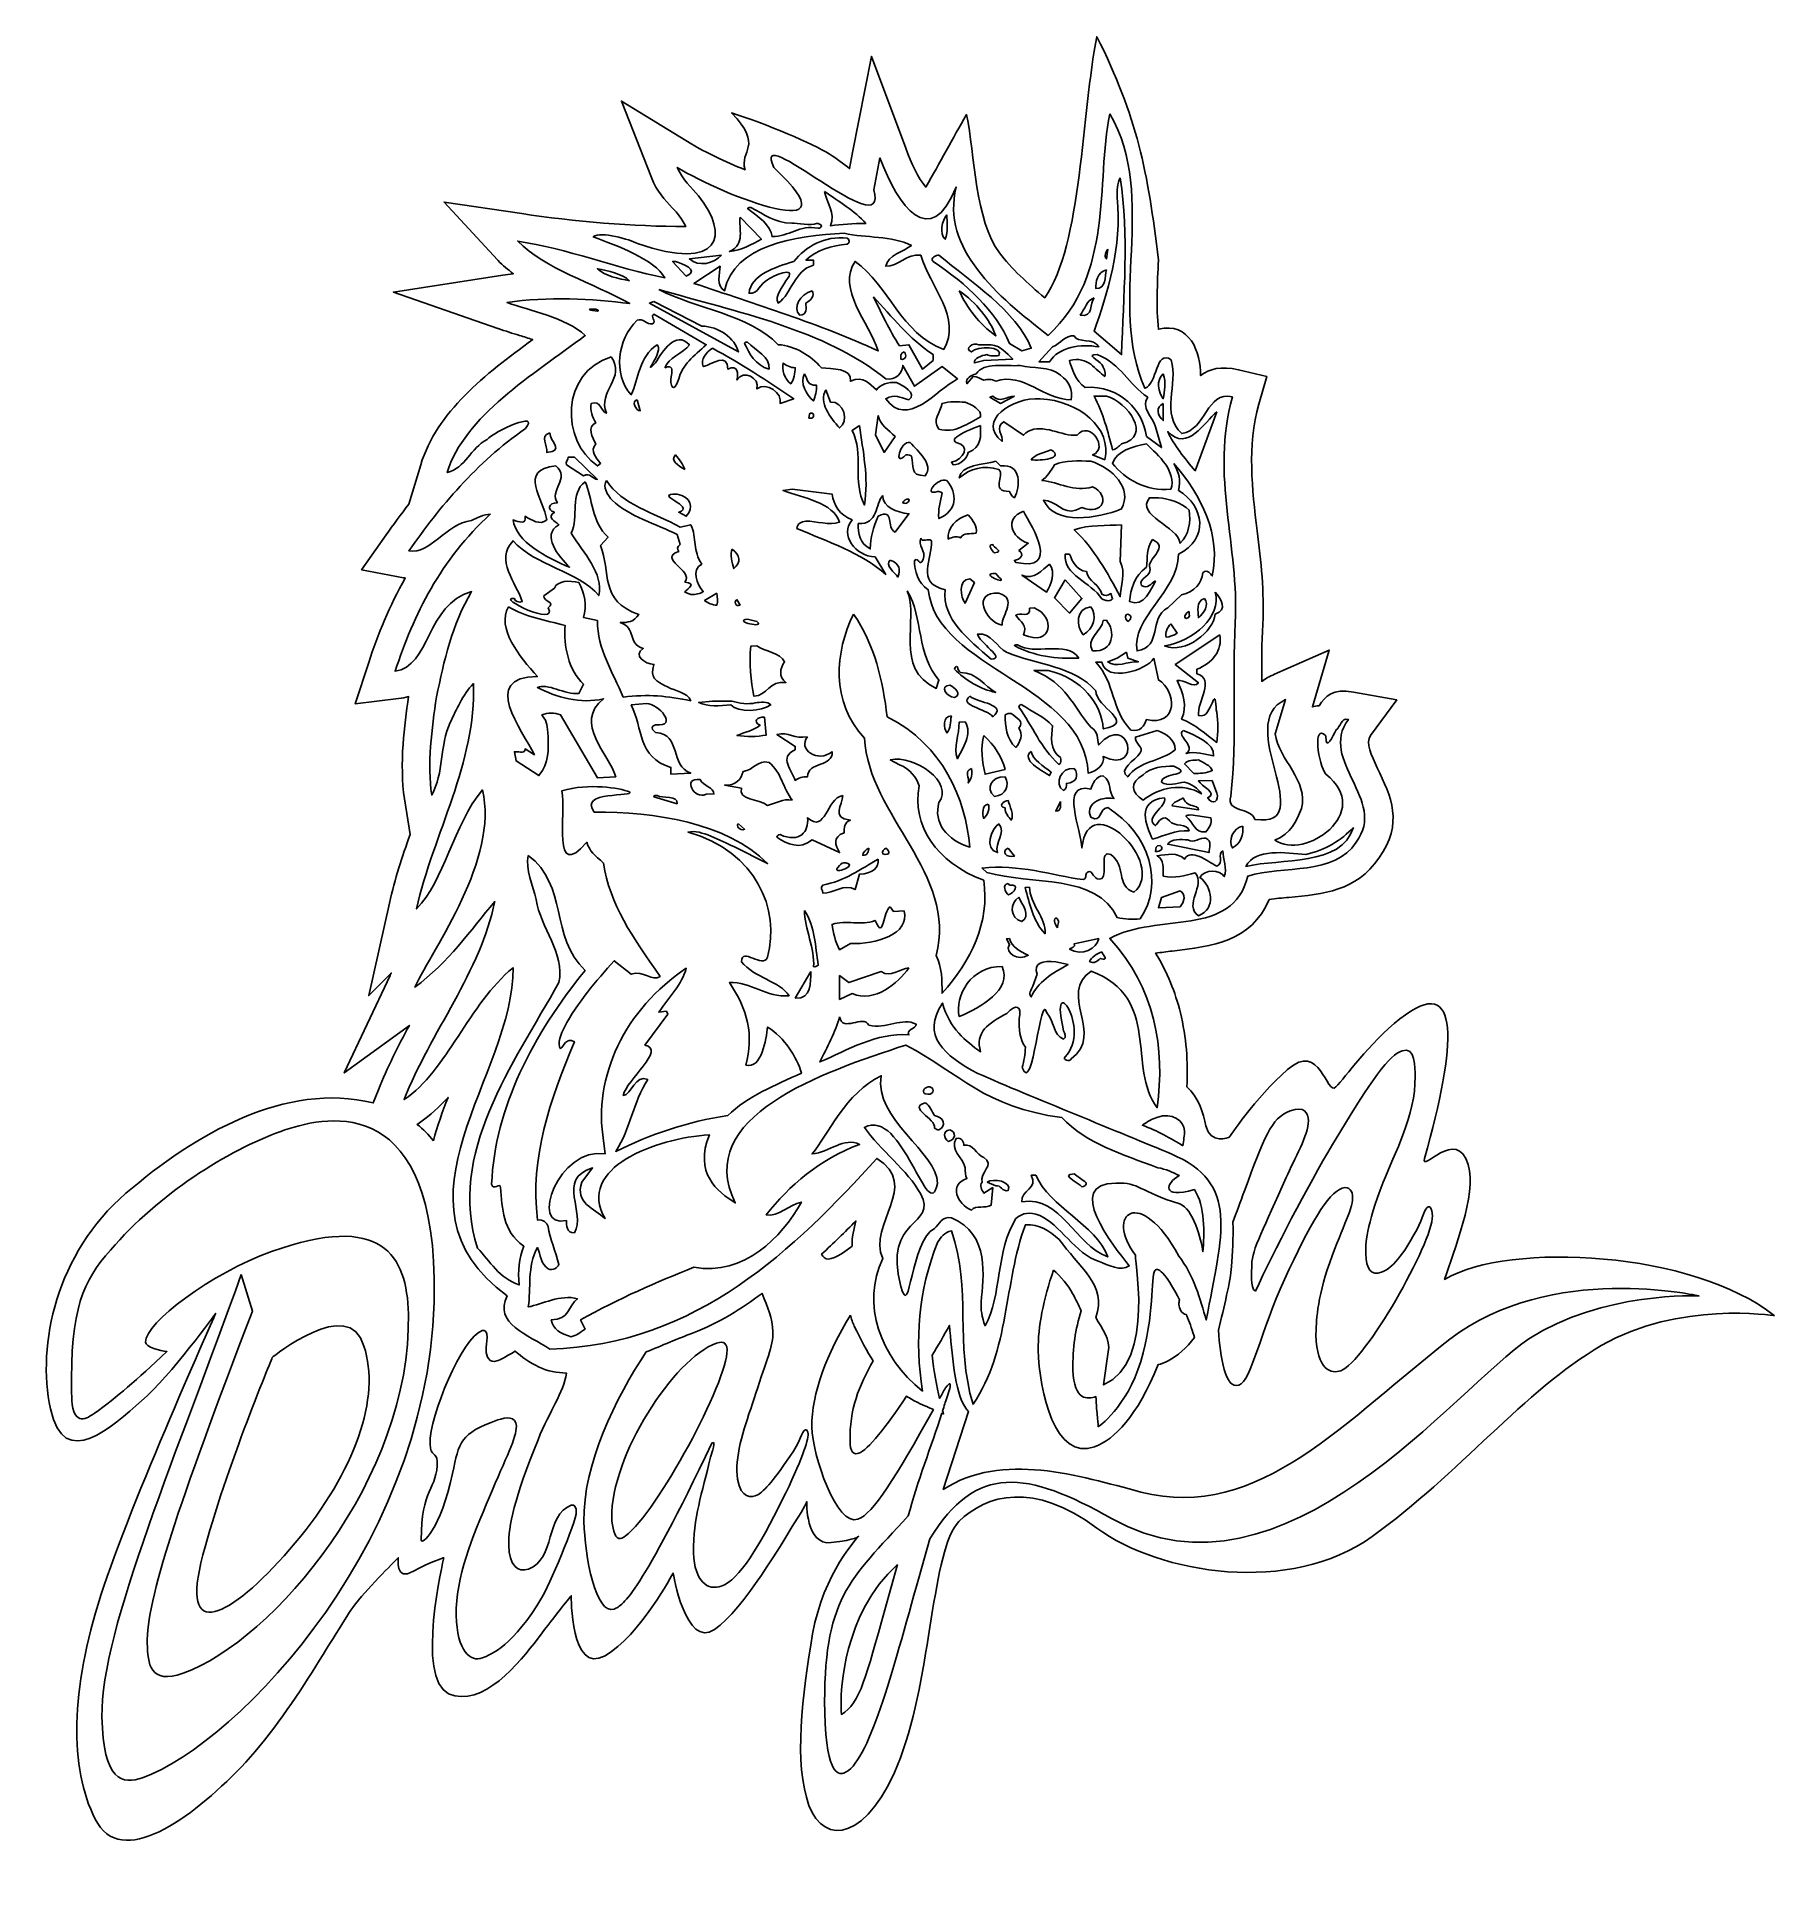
# Model space of a CAD drawing. Header units: centimetres. Extents: x -7.9 to 7.8, y -8.4 to 8.1.
import ezdxf

# ---------------------------------------------------------------- set-up
doc = ezdxf.new("R2010")
doc.units = ezdxf.units.CM
doc.header["$MEASUREMENT"] = 0
doc.layers.add('Ebene 1', color=7, linetype='Continuous')

msp = doc.modelspace()

# ---------------------------------------------------------------- linework, layer by layer
at = {"layer": 'Ebene 1', "color": 12}
for points, knots in [([(-6.26603, -3.38638), (-6.26603, -3.38638), (-7.03057, -5.08564), (-7.30489, -5.934), (-7.30489, -5.934), (-7.57921, -6.7849), (-7.58937, -7.4961), (-7.35569, -7.95584), (-7.35569, -7.95584), (-7.12201, -8.41812), (-6.48955, -7.9533), (-6.03743, -7.48594), (-6.03743, -7.48594), (-5.58531, -7.02112), (-5.12811, -6.15752), (-5.00365, -6.00766), (-5.00365, -6.00766), (-4.88173, -5.85526), (-4.62011, -5.59618), (-4.62011, -5.59618), (-4.62011, -5.59618), (-4.62011, -5.59618), (-4.64805, -5.81462), (-4.48295, -5.7181), (-4.48295, -5.7181), (-4.31785, -5.62412), (-4.20863, -5.59618), (-4.20863, -5.59618), (-4.20863, -5.59618), (-4.20863, -5.59618), (-4.46771, -6.68584), (-4.16545, -6.823), (-4.16545, -6.823), (-3.86319, -6.96016), (-3.52283, -6.54106), (-3.35773, -6.32262), (-3.35773, -6.32262), (-3.19517, -6.10418), (-3.05801, -5.93908), (-3.05801, -5.93908), (-3.05801, -5.93908), (-3.05801, -5.93908), (-3.06817, -6.6579), (-2.75321, -6.4801), (-2.75321, -6.4801), (-2.43825, -6.3023), (-2.13853, -5.73334), (-2.13853, -5.73334), (-2.13853, -5.73334), (-2.13853, -5.73334), (-2.02423, -6.42168), (-1.76515, -6.24388), (-1.76515, -6.24388), (-1.50353, -6.06608), (-1.13777, -5.43108), (-1.04125, -5.28122), (-1.04125, -5.28122), (-0.94473, -5.12882), (-0.93203, -5.08818), (-0.93203, -5.08818), (-0.93203, -5.08818), (-0.93203, -5.08818), (-0.94473, -5.48696), (-0.71105, -5.45902), (-0.71105, -5.45902), (-0.47737, -5.43108), (-0.46467, -5.40314), (-0.46467, -5.40314), (-0.46467, -5.40314), (-0.46467, -5.40314), (-0.78217, -5.73334), (-0.87869, -6.28198), (-0.87869, -6.28198), (-0.97521, -6.83062), (-1.04887, -7.46054), (-0.91171, -7.83138), (-0.91171, -7.83138), (-0.77455, -8.20222), (-0.37323, -8.1565), (-0.08621, -7.40212), (-0.08621, -7.40212), (0.19826, -6.64774), (0.19572, -5.51744), (0.4421, -5.26852), (0.4421, -5.26852), (0.68848, -5.02214), (1.11774, -4.9053), (1.6867, -5.32694), (1.6867, -5.32694), (2.2582, -5.74604), (3.43422, -5.934), (4.17336, -5.40314), (4.17336, -5.40314), (4.95568, -4.8418), (5.5475, -4.08488), (6.24092, -3.67848), (6.24092, -3.67848), (6.93434, -3.27462), (7.80302, -3.40924), (7.80302, -3.40924), (7.80302, -3.40924), (7.07404, -2.82758), (5.41542, -2.73614), (4.82614, -3.08158), (4.82614, -3.08158), (4.90488, -2.83012), (5.11824, -2.32466), (5.0395, -2.04526), (5.0395, -2.04526), (4.9379, -1.69728), (4.6077, -2.13162), (4.6458, -1.98938), (4.6458, -1.98938), (4.93282, -0.96576), (4.98362, -0.29012), (4.42228, -0.72954), (4.42228, -0.72954), (4.14034, -0.95306), (3.93206, -1.25532), (3.8457, -1.34422), (3.8457, -1.34422), (3.7568, -1.43058), (3.706, -0.92258), (3.40882, -1.18674), (3.40882, -1.18674), (3.1091, -1.44836), (2.88304, -1.79888), (2.88304, -1.79888), (2.88304, -1.79888), (2.88304, -1.79888), (2.70778, -1.86746), (2.67222, -1.69474), (2.67222, -1.69474), (2.6519, -1.58806), (2.59856, -1.4255), (2.4995, -1.34422), (2.4995, -1.34422), (2.5122, -1.11816), (2.49442, -0.89464), (2.44108, -0.67366), (2.44108, -0.67366), (2.39536, -0.48824), (2.3217, -0.3079), (2.21756, -0.13518), (2.21756, -0.13518), (2.26582, -0.1301), (2.31662, -0.12248), (2.36742, -0.1174), (2.36742, -0.1174), (2.73064, -0.07422), (3.07862, -0.03358), (3.24372, 0.34741), (3.24372, 0.34741), (3.2996, 0.35757), (3.36056, 0.36265), (3.42152, 0.36773), (3.42152, 0.36773), (3.72632, 0.39567), (4.03366, 0.42361), (4.23178, 0.72333), (4.23178, 0.72333), (4.46038, 1.03321), (4.341, 1.28467), (4.21908, 1.53613), (4.21908, 1.53613), (4.16574, 1.65043), (4.10986, 1.76219), (4.15812, 1.83077), (4.15812, 1.83077), (4.15812, 1.83077), (4.39434, 2.15081), (4.39434, 2.15081), (4.39434, 2.15081), (4.39434, 2.15081), (4.00318, 2.22193), (4.00318, 2.22193), (4.00318, 2.22193), (3.81776, 2.25495), (3.74664, 2.18637), (3.6933, 2.09747), (3.6933, 2.09747), (3.67044, 2.09747), (3.65012, 2.09239), (3.63234, 2.08731), (3.63234, 2.08731), (3.63234, 2.08731), (3.78474, 2.60039), (3.78474, 2.60039), (3.78474, 2.60039), (3.78474, 2.60039), (3.29198, 2.38195), (3.29198, 2.38195), (3.29198, 2.38195), (3.24626, 2.36417), (3.20816, 2.34131), (3.17514, 2.31845), (3.17514, 2.31845), (3.17514, 2.49117), (3.17514, 2.66135), (3.1853, 2.83407), (3.1853, 2.83407), (3.20054, 3.12871), (3.16752, 3.40303), (3.1345, 3.67735), (3.1345, 3.67735), (3.08878, 4.05835), (3.04306, 4.43935), (3.14974, 4.82289), (3.14974, 4.82289), (3.14974, 4.82289), (3.22086, 5.07181), (3.22086, 5.07181), (3.22086, 5.07181), (3.22086, 5.07181), (2.96686, 5.13277), (2.96686, 5.13277), (2.96686, 5.13277), (2.80684, 5.16833), (2.7027, 5.14039), (2.62396, 5.07943), (2.62396, 5.07943), (2.6265, 5.29025), (2.5249, 5.56711), (2.24296, 5.49853), (2.24296, 5.49853), (2.22264, 5.69919), (2.2328, 5.91001), (2.24296, 6.12337), (2.24296, 6.12337), (2.14898, 6.91839), (2.04992, 7.42131), (1.6867, 8.14013), (1.6867, 8.14013), (1.55208, 7.46957), (1.55208, 6.25291), (1.2168, 5.78301), (1.2168, 5.78301), (1.06186, 5.91001), (0.91454, 6.04717), (0.80786, 6.18687), (0.80786, 6.18687), (0.58688, 6.47897), (0.58688, 7.07333), (0.51068, 7.43655), (0.51068, 7.43655), (0.38622, 7.22065), (0.26684, 6.99713), (0.14238, 6.78123), (0.14238, 6.78123), (0.07634, 6.86251), (0.0103, 6.99205), (-0.03795, 7.13429), (-0.03795, 7.13429), (-0.03795, 7.13429), (-0.34783, 7.96233), (-0.34783, 7.96233), (-0.34783, 7.96233), (-0.34783, 7.96233), (-0.51801, 7.09365), (-0.51801, 7.09365), (-0.51801, 7.09365), (-0.51801, 7.09365), (-0.54595, 6.94887), (-0.54595, 6.94887), (-0.54595, 6.94887), (-0.59675, 6.98951), (-0.66025, 7.03777), (-0.72883, 7.08095), (-0.72883, 7.08095), (-0.87361, 7.17493), (-1.29525, 7.35019), (-1.61021, 7.45179), (-1.61021, 7.45179), (-1.31557, 7.14953), (-1.54417, 7.11143), (-1.48829, 6.93871), (-1.48829, 6.93871), (-1.66863, 7.00983), (-1.85405, 7.09873), (-1.97089, 7.16985), (-1.97089, 7.16985), (-1.97089, 7.16985), (-2.60589, 7.55847), (-2.60589, 7.55847), (-2.60589, 7.55847), (-2.60589, 7.55847), (-2.33411, 6.86759), (-2.33411, 6.86759), (-2.33411, 6.86759), (-2.28585, 6.74313), (-2.21219, 6.66439), (-2.14615, 6.59581), (-2.14615, 6.59581), (-2.13091, 6.57803), (-2.11313, 6.56025), (-2.10297, 6.54755), (-2.10297, 6.54755), (-2.06741, 6.50183), (-2.03947, 6.46119), (-2.02423, 6.42563), (-2.02423, 6.42563), (-2.49159, 6.42563), (-3.04023, 6.47135), (-3.50505, 6.54247), (-3.50505, 6.54247), (-3.50505, 6.54247), (-4.20609, 6.64661), (-4.20609, 6.64661), (-4.20609, 6.64661), (-4.20609, 6.64661), (-3.72349, 6.12591), (-3.72349, 6.12591), (-3.72349, 6.12591), (-3.72349, 6.12591), (-3.71841, 6.11829), (-3.71841, 6.11829), (-3.71841, 6.11829), (-3.67523, 6.07511), (-3.62951, 6.03701), (-3.58125, 5.99891), (-3.58125, 5.99891), (-3.61427, 5.99637), (-3.64475, 5.99129), (-3.67523, 5.98621), (-3.67523, 5.98621), (-3.67523, 5.98621), (-4.66329, 5.83381), (-4.66329, 5.83381), (-4.66329, 5.83381), (-4.66329, 5.83381), (-3.72095, 5.50615), (-3.72095, 5.50615), (-3.72095, 5.50615), (-3.72095, 5.50615), (-3.71841, 5.50615), (-3.71841, 5.50615), (-3.71841, 5.50615), (-3.64983, 5.48075), (-3.58887, 5.46043), (-3.52537, 5.44265), (-3.52537, 5.44265), (-3.48473, 5.42995), (-3.44409, 5.41725), (-3.40599, 5.40455), (-3.40599, 5.40455), (-3.83271, 5.09467), (-4.27467, 4.74923), (-4.41691, 4.27425), (-4.41691, 4.27425), (-4.41691, 4.27425), (-4.52359, 3.91865), (-4.52359, 3.91865), (-4.52359, 3.91865), (-4.59471, 3.82721), (-4.66329, 3.73323), (-4.72933, 3.64179), (-4.72933, 3.64179), (-4.72933, 3.64179), (-4.95031, 3.32683), (-4.95031, 3.32683), (-4.95031, 3.32683), (-4.95031, 3.32683), (-4.57185, 3.25317), (-4.57185, 3.25317), (-4.57185, 3.25317), (-4.56677, 3.25317), (-4.56169, 3.25063), (-4.55661, 3.25063), (-4.55661, 3.25063), (-4.69631, 3.00171), (-4.80299, 2.74517), (-4.88681, 2.48863), (-4.88681, 2.48863), (-4.88681, 2.48863), (-5.00873, 2.11525), (-5.00873, 2.11525), (-5.00873, 2.11525), (-5.00873, 2.11525), (-4.61757, 2.16351), (-4.61757, 2.16351), (-4.61757, 2.16351), (-4.58455, 2.16605), (-4.55407, 2.17367), (-4.52613, 2.18129), (-4.52613, 2.18129), (-4.54645, 2.04413), (-4.56677, 1.89935), (-4.57693, 1.74949), (-4.57693, 1.74949), (-4.58709, 1.57931), (-4.58709, 1.41167), (-4.56423, 1.25673), (-4.56423, 1.25673), (-4.56423, 1.25673), (-4.51343, 0.93415), (-4.51343, 0.93415), (-4.51343, 0.93415), (-4.58455, 0.73603), (-4.65059, 0.53537), (-4.69885, 0.31693), (-4.69885, 0.31693), (-4.69885, 0.31693), (-4.88681, -0.51872), (-4.88681, -0.51872), (-4.88681, -0.51872), (-4.88681, -0.51872), (-4.68361, -0.31552), (-4.68361, -0.31552), (-4.68361, -0.31552), (-4.68869, -0.32314), (-4.69123, -0.33076), (-4.69377, -0.33838), (-4.69377, -0.33838), (-4.69377, -0.33838), (-5.10779, -1.21722), (-5.10779, -1.21722), (-5.10779, -1.21722), (-5.10779, -1.21722), (-4.51851, -0.78796), (-4.51851, -0.78796), (-4.51851, -0.78796), (-4.62265, -0.97592), (-4.71917, -1.16896), (-4.79791, -1.36962), (-4.79791, -1.36962), (-4.79791, -1.36962), (-4.84617, -1.489), (-4.84617, -1.489), (-4.84617, -1.489), (-5.63611, -1.29088), (-6.45907, -1.77348), (-7.07883, -2.30434), (-7.07883, -2.30434), (-7.70875, -2.8479), (-7.88401, -3.67086), (-7.75955, -4.24998), (-7.75955, -4.24998), (-7.63763, -4.82656), (-7.20075, -4.40746), (-6.93659, -4.17886), (-6.93659, -4.17886), (-6.67497, -3.9528), (-6.26603, -3.38638), (-6.26603, -3.38638)], [0, 0, 0, 0, 0.00900901, 0.00900901, 0.00900901, 0.00900901, 0.01801802, 0.01801802, 0.01801802, 0.01801802, 0.02702703, 0.02702703, 0.02702703, 0.02702703, 0.03603604, 0.03603604, 0.03603604, 0.03603604, 0.04504505, 0.04504505, 0.04504505, 0.04504505, 0.05405405, 0.05405405, 0.05405405, 0.05405405, 0.06306306, 0.06306306, 0.06306306, 0.06306306, 0.07207207, 0.07207207, 0.07207207, 0.07207207, 0.08108108, 0.08108108, 0.08108108, 0.08108108, 0.09009009, 0.09009009, 0.09009009, 0.09009009, 0.0990991, 0.0990991, 0.0990991, 0.0990991, 0.10810811, 0.10810811, 0.10810811, 0.10810811, 0.11711712, 0.11711712, 0.11711712, 0.11711712, 0.12612613, 0.12612613, 0.12612613, 0.12612613, 0.13513514, 0.13513514, 0.13513514, 0.13513514, 0.14414414, 0.14414414, 0.14414414, 0.14414414, 0.15315315, 0.15315315, 0.15315315, 0.15315315, 0.16216216, 0.16216216, 0.16216216, 0.16216216, 0.17117117, 0.17117117, 0.17117117, 0.17117117, 0.18018018, 0.18018018, 0.18018018, 0.18018018, 0.18918919, 0.18918919, 0.18918919, 0.18918919, 0.1981982, 0.1981982, 0.1981982, 0.1981982, 0.20720721, 0.20720721, 0.20720721, 0.20720721, 0.21621622, 0.21621622, 0.21621622, 0.21621622, 0.22522523, 0.22522523, 0.22522523, 0.22522523, 0.23423423, 0.23423423, 0.23423423, 0.23423423, 0.24324324, 0.24324324, 0.24324324, 0.24324324, 0.25225225, 0.25225225, 0.25225225, 0.25225225, 0.26126126, 0.26126126, 0.26126126, 0.26126126, 0.27027027, 0.27027027, 0.27027027, 0.27027027, 0.27927928, 0.27927928, 0.27927928, 0.27927928, 0.28828829, 0.28828829, 0.28828829, 0.28828829, 0.2972973, 0.2972973, 0.2972973, 0.2972973, 0.30630631, 0.30630631, 0.30630631, 0.30630631, 0.31531532, 0.31531532, 0.31531532, 0.31531532, 0.32432432, 0.32432432, 0.32432432, 0.32432432, 0.33333333, 0.33333333, 0.33333333, 0.33333333, 0.34234234, 0.34234234, 0.34234234, 0.34234234, 0.35135135, 0.35135135, 0.35135135, 0.35135135, 0.36036036, 0.36036036, 0.36036036, 0.36036036, 0.36936937, 0.36936937, 0.36936937, 0.36936937, 0.37837838, 0.37837838, 0.37837838, 0.37837838, 0.38738739, 0.38738739, 0.38738739, 0.38738739, 0.3963964, 0.3963964, 0.3963964, 0.3963964, 0.40540541, 0.40540541, 0.40540541, 0.40540541, 0.41441441, 0.41441441, 0.41441441, 0.41441441, 0.42342342, 0.42342342, 0.42342342, 0.42342342, 0.43243243, 0.43243243, 0.43243243, 0.43243243, 0.44144144, 0.44144144, 0.44144144, 0.44144144, 0.45045045, 0.45045045, 0.45045045, 0.45045045, 0.45945946, 0.45945946, 0.45945946, 0.45945946, 0.46846847, 0.46846847, 0.46846847, 0.46846847, 0.47747748, 0.47747748, 0.47747748, 0.47747748, 0.48648649, 0.48648649, 0.48648649, 0.48648649, 0.4954955, 0.4954955, 0.4954955, 0.4954955, 0.5045045, 0.5045045, 0.5045045, 0.5045045, 0.51351351, 0.51351351, 0.51351351, 0.51351351, 0.52252252, 0.52252252, 0.52252252, 0.52252252, 0.53153153, 0.53153153, 0.53153153, 0.53153153, 0.54054054, 0.54054054, 0.54054054, 0.54054054, 0.54954955, 0.54954955, 0.54954955, 0.54954955, 0.55855856, 0.55855856, 0.55855856, 0.55855856, 0.56756757, 0.56756757, 0.56756757, 0.56756757, 0.57657658, 0.57657658, 0.57657658, 0.57657658, 0.58558559, 0.58558559, 0.58558559, 0.58558559, 0.59459459, 0.59459459, 0.59459459, 0.59459459, 0.6036036, 0.6036036, 0.6036036, 0.6036036, 0.61261261, 0.61261261, 0.61261261, 0.61261261, 0.62162162, 0.62162162, 0.62162162, 0.62162162, 0.63063063, 0.63063063, 0.63063063, 0.63063063, 0.63963964, 0.63963964, 0.63963964, 0.63963964, 0.64864865, 0.64864865, 0.64864865, 0.64864865, 0.65765766, 0.65765766, 0.65765766, 0.65765766, 0.66666667, 0.66666667, 0.66666667, 0.66666667, 0.67567568, 0.67567568, 0.67567568, 0.67567568, 0.68468468, 0.68468468, 0.68468468, 0.68468468, 0.69369369, 0.69369369, 0.69369369, 0.69369369, 0.7027027, 0.7027027, 0.7027027, 0.7027027, 0.71171171, 0.71171171, 0.71171171, 0.71171171, 0.72072072, 0.72072072, 0.72072072, 0.72072072, 0.72972973, 0.72972973, 0.72972973, 0.72972973, 0.73873874, 0.73873874, 0.73873874, 0.73873874, 0.74774775, 0.74774775, 0.74774775, 0.74774775, 0.75675676, 0.75675676, 0.75675676, 0.75675676, 0.76576577, 0.76576577, 0.76576577, 0.76576577, 0.77477477, 0.77477477, 0.77477477, 0.77477477, 0.78378378, 0.78378378, 0.78378378, 0.78378378, 0.79279279, 0.79279279, 0.79279279, 0.79279279, 0.8018018, 0.8018018, 0.8018018, 0.8018018, 0.81081081, 0.81081081, 0.81081081, 0.81081081, 0.81981982, 0.81981982, 0.81981982, 0.81981982, 0.82882883, 0.82882883, 0.82882883, 0.82882883, 0.83783784, 0.83783784, 0.83783784, 0.83783784, 0.84684685, 0.84684685, 0.84684685, 0.84684685, 0.85585586, 0.85585586, 0.85585586, 0.85585586, 0.86486486, 0.86486486, 0.86486486, 0.86486486, 0.87387387, 0.87387387, 0.87387387, 0.87387387, 0.88288288, 0.88288288, 0.88288288, 0.88288288, 0.89189189, 0.89189189, 0.89189189, 0.89189189, 0.9009009, 0.9009009, 0.9009009, 0.9009009, 0.90990991, 0.90990991, 0.90990991, 0.90990991, 0.91891892, 0.91891892, 0.91891892, 0.91891892, 0.92792793, 0.92792793, 0.92792793, 0.92792793, 0.93693694, 0.93693694, 0.93693694, 0.93693694, 0.94594595, 0.94594595, 0.94594595, 0.94594595, 0.95495495, 0.95495495, 0.95495495, 0.95495495, 0.96396396, 0.96396396, 0.96396396, 0.96396396, 0.97297297, 0.97297297, 0.97297297, 0.97297297, 0.98198198, 0.98198198, 0.98198198, 0.98198198, 0.99099099, 0.99099099, 0.99099099, 0.99099099, 1, 1, 1, 1]), ([(-4.30261, -1.82936), (-4.34579, -1.77602), (-4.39405, -1.72776), (-4.44993, -1.68204), (-4.44993, -1.68204), (-4.44993, -1.68204), (-4.42707, -1.6668), (-4.42707, -1.6668), (-4.42707, -1.6668), (-4.33055, -1.60076), (-4.24673, -1.52202), (-4.17053, -1.4382), (-4.17053, -1.4382), (-4.22133, -1.56774), (-4.26705, -1.69982), (-4.30261, -1.82936)], [0, 0, 0, 0, 0.25, 0.25, 0.25, 0.25, 0.5, 0.5, 0.5, 0.5, 0.75, 0.75, 0.75, 0.75, 1, 1, 1, 1]), ([(-0.52309, -2.78186), (-0.64501, -2.87838), (-0.73645, -2.9241), (-0.77455, -2.88346), (-0.77455, -2.88346), (-0.78217, -2.87838), (-0.78979, -2.86822), (-0.79741, -2.85298), (-0.79741, -2.85298), (-0.69073, -2.75646), (-0.58659, -2.65486), (-0.48753, -2.55326), (-0.48753, -2.55326), (-0.50785, -2.62692), (-0.52563, -2.70058), (-0.52309, -2.78186)], [0, 0, 0, 0, 0.25, 0.25, 0.25, 0.25, 0.5, 0.5, 0.5, 0.5, 0.75, 0.75, 0.75, 0.75, 1, 1, 1, 1])]:
    msp.add_open_spline(points, degree=3, knots=knots, dxfattribs=at)
at = {"layer": 'Ebene 1'}
for points, knots in [([(1.80354, 7.44417), (1.67654, 6.81425), (1.84418, 5.99637), (1.24728, 5.44265), (1.24728, 5.44265), (0.79008, 5.79571), (0.27954, 6.22751), (0.4167, 6.78123), (0.4167, 6.78123), (0.18302, 6.20465), (-0.10653, 6.60343), (-0.27163, 7.04539), (-0.27163, 7.04539), (-0.27163, 7.04539), (-0.32751, 6.75837), (-0.32751, 6.75837), (-0.32751, 6.75837), (-0.17511, 6.22751), (-1.45019, 7.42385), (-1.22921, 6.95903), (-1.22921, 6.95903), (-0.45197, 6.22751), (-1.68641, 6.70249), (-2.10043, 6.95903), (-2.10043, 6.95903), (-2.05725, 6.84727), (-1.96835, 6.77615), (-1.90993, 6.70249), (-1.90993, 6.70249), (-1.62545, 6.35197), (-1.70419, 6.00653), (-2.46111, 6.27323), (-2.46111, 6.27323), (-2.52969, 6.30625), (-2.78877, 6.38753), (-2.85989, 6.33165), (-2.85989, 6.33165), (-2.64145, 6.25291), (-2.30871, 6.12845), (-2.21219, 5.96335), (-2.21219, 5.96335), (-2.65415, 6.04971), (-3.09865, 6.22751), (-3.54061, 6.29355), (-3.54061, 6.29355), (-3.29169, 6.03955), (-2.86243, 5.91763), (-2.52969, 5.72967), (-2.52969, 5.72967), (-2.86243, 5.77285), (-3.27899, 5.79571), (-3.63713, 5.73983), (-3.63713, 5.73983), (-3.43139, 5.66363), (-3.11135, 5.60775), (-2.93101, 5.44265), (-2.93101, 5.44265), (-3.40345, 5.08705), (-4.02575, 4.71113), (-4.17815, 4.20313), (-4.17815, 4.20313), (-4.01051, 4.24631), (-3.96987, 4.42411), (-3.81747, 4.50285), (-3.81747, 4.50285), (-3.74889, 4.57905), (-3.33233, 4.76701), (-3.47203, 4.60191), (-3.47203, 4.60191), (-3.91399, 4.29203), (-4.24673, 3.89325), (-4.52359, 3.49701), (-4.52359, 3.49701), (-4.33055, 3.46145), (-4.19339, 3.73831), (-3.95717, 3.77133), (-3.95717, 3.77133), (-3.91399, 3.79419), (-3.84541, 3.82721), (-3.78953, 3.82721), (-3.78953, 3.82721), (-4.23403, 3.42081), (-4.48295, 2.91789), (-4.64805, 2.40989), (-4.64805, 2.40989), (-4.33055, 2.45053), (-4.37119, 3.01187), (-3.95717, 3.12871), (-3.95717, 3.12871), (-4.13751, 2.82899), (-4.20609, 2.50387), (-4.27467, 2.17875), (-4.27467, 2.17875), (-4.31785, 1.89427), (-4.35849, 1.56661), (-4.31785, 1.29229), (-4.31785, 1.29229), (-4.20609, 1.48787), (-4.24673, 1.74187), (-4.15021, 1.94761), (-4.15021, 1.94761), (-4.09433, 2.06191), (-4.03845, 2.19653), (-3.94193, 2.29813), (-3.94193, 2.29813), (-3.91399, 1.58439), (-4.30261, 0.94431), (-4.45501, 0.26359), (-4.45501, 0.26359), (-4.20609, 0.51759), (-4.12227, 1.02051), (-3.86065, 1.33801), (-3.86065, 1.33801), (-3.70825, 0.71571), (-4.30261, -0.08692), (-4.47025, -0.44252), (-4.47025, -0.44252), (-4.16545, -0.219), (-3.96987, 0.06547), (-3.74889, 0.32963), (-3.74889, 0.32963), (-3.87335, -0.29774), (-4.33055, -0.854), (-4.56677, -1.45852), (-4.56677, -1.45852), (-4.17815, -1.1969), (-3.98511, -0.59746), (-3.58379, -0.26726), (-3.58379, -0.26726), (-3.56855, -1.23246), (-4.77251, -2.39324), (-3.63713, -3.23144), (-3.63713, -3.23144), (-3.76159, -3.47782), (-3.44409, -3.5845), (-3.25105, -3.7115), (-3.25105, -3.7115), (-1.92009, -3.67594), (-1.03363, -2.7971), (-0.29957, -1.98938), (-0.29957, -1.98938), (0.0992, -2.23576), (-0.38339, -2.5812), (-0.24623, -2.89362), (-0.24623, -2.89362), (-0.43927, -3.30256), (-0.27163, -3.78516), (0.1119, -4.08996), (0.1119, -4.08996), (0.04332, -3.63276), (0.07126, -3.18826), (0.2516, -2.74376), (0.2516, -2.74376), (0.27954, -2.70058), (0.30748, -2.65486), (0.37606, -2.6447), (0.37606, -2.6447), (0.5564, -3.17048), (0.404, -3.66578), (0.5691, -4.20934), (0.5691, -4.20934), (0.90184, -3.71912), (0.84596, -3.11714), (1.04154, -2.58882), (1.04154, -2.58882), (1.166, -2.57612), (1.26252, -2.64978), (1.34634, -2.7209), (1.34634, -2.7209), (1.51144, -2.95966), (1.7883, -3.13238), (1.67654, -3.42702), (1.67654, -3.42702), (1.73242, -3.52862), (1.81624, -3.62514), (1.7883, -3.7369), (1.7883, -3.7369), (1.7883, -3.7369), (1.74766, -4.03408), (1.74766, -4.03408), (1.74766, -4.03408), (2.2328, -3.82834), (2.00928, -2.82504), (2.03722, -2.86314), (2.03722, -2.86314), (1.74766, -2.49484), (2.0804, -2.2256), (2.42584, -2.87076), (2.42584, -2.87076), (2.563, -3.04094), (2.61888, -3.26446), (2.67476, -3.44988), (2.67476, -3.44988), (2.81954, -2.66756), (2.97956, -2.21036), (2.35726, -1.94874), (2.35726, -1.94874), (1.91276, -1.76078), (1.08726, -1.43058), (0.61228, -1.2223), (0.61228, -1.2223), (0.30748, -1.06228), (0.0992, -0.8794), (0.29224, -0.5873), (0.29224, -0.5873), (0.36336, -0.82098), (0.50052, -0.9302), (0.63768, -1.02672), (0.63768, -1.02672), (0.58434, -0.854), (0.7088, -0.7651), (0.8739, -0.68128), (0.8739, -0.68128), (0.95772, -0.58476), (1.0136, -0.61524), (0.98566, -0.72954), (0.98566, -0.72954), (0.98566, -0.81844), (0.98566, -0.90734), (1.04154, -0.98354), (1.04154, -0.98354), (1.04154, -1.04958), (1.0263, -1.108), (1.0136, -1.16896), (1.0136, -1.16896), (1.11012, -1.43566), (1.1787, -0.4603), (1.23458, -0.67366), (1.23458, -0.67366), (1.30316, -0.74732), (1.29046, -0.87432), (1.38698, -0.91242), (1.38698, -0.91242), (1.41492, -0.89718), (1.39968, -0.85654), (1.38698, -0.83622), (1.38698, -0.83622), (1.24728, -0.25964), (1.6486, -0.81844), (1.39968, -1.07244), (1.39968, -1.07244), (1.37174, -1.09784), (1.44286, -1.1207), (1.45556, -1.09022), (1.45556, -1.09022), (1.76036, -0.86924), (1.3311, -0.4984), (1.6359, -0.29774), (1.6359, -0.29774), (2.27344, -0.54158), (1.95594, -1.16642), (2.2328, -1.53218), (2.2328, -1.53218), (2.30138, -0.9937), (2.21756, -0.45014), (1.80354, -0.0031), (1.80354, -0.0031), (2.2328, 0.23565), (2.91098, -0.00564), (3.05068, 0.56077), (3.05068, 0.56077), (3.37326, 0.65983), (3.83046, 0.56077), (4.02858, 0.86557), (4.02858, 0.86557), (4.31306, 1.24911), (3.68314, 1.59963), (3.95746, 1.97555), (3.95746, 1.97555), (3.88888, 1.98825), (3.88888, 1.90951), (3.84824, 1.88157), (3.84824, 1.88157), (3.81776, 1.82823), (3.75426, 1.67583), (3.75426, 1.82569), (3.75426, 1.82569), (3.63234, 1.95015), (3.68568, 1.56407), (3.75426, 1.48025), (3.75426, 1.48025), (4.19622, 1.13735), (3.55868, 0.69285), (3.29452, 0.88589), (3.29452, 0.88589), (3.4393, 0.93923), (3.49264, 1.06115), (3.53328, 1.17037), (3.53328, 1.17037), (3.60186, 1.42183), (3.32754, 1.60979), (3.29706, 1.84601), (3.29706, 1.84601), (3.29706, 1.84601), (3.39104, 2.15335), (3.39104, 2.15335), (3.39104, 2.15335), (2.91098, 1.94507), (3.71108, 0.99003), (3.11418, 1.07131), (3.11418, 1.07131), (3.07354, 1.18815), (2.8551, 1.12719), (2.89574, 1.28213), (2.89574, 1.28213), (2.9567, 1.82061), (2.9059, 2.33877), (2.93638, 2.84677), (2.93638, 2.84677), (2.97448, 3.53257), (2.71032, 4.17773), (2.91098, 4.88893), (2.91098, 4.88893), (2.67476, 4.94481), (2.67476, 4.58921), (2.45378, 4.55619), (2.45378, 4.55619), (2.2582, 4.73399), (2.42584, 5.00069), (2.35726, 5.22167), (2.35726, 5.22167), (2.21756, 5.32073), (2.2328, 5.00069), (2.12104, 4.96513), (2.12104, 4.96513), (1.7756, 5.72967), (2.2455, 6.68217), (1.80354, 7.44417)], [0, 0, 0, 0, 0.01219512, 0.01219512, 0.01219512, 0.01219512, 0.02439024, 0.02439024, 0.02439024, 0.02439024, 0.03658537, 0.03658537, 0.03658537, 0.03658537, 0.04878049, 0.04878049, 0.04878049, 0.04878049, 0.06097561, 0.06097561, 0.06097561, 0.06097561, 0.07317073, 0.07317073, 0.07317073, 0.07317073, 0.08536585, 0.08536585, 0.08536585, 0.08536585, 0.09756098, 0.09756098, 0.09756098, 0.09756098, 0.1097561, 0.1097561, 0.1097561, 0.1097561, 0.12195122, 0.12195122, 0.12195122, 0.12195122, 0.13414634, 0.13414634, 0.13414634, 0.13414634, 0.14634146, 0.14634146, 0.14634146, 0.14634146, 0.15853659, 0.15853659, 0.15853659, 0.15853659, 0.17073171, 0.17073171, 0.17073171, 0.17073171, 0.18292683, 0.18292683, 0.18292683, 0.18292683, 0.19512195, 0.19512195, 0.19512195, 0.19512195, 0.20731707, 0.20731707, 0.20731707, 0.20731707, 0.2195122, 0.2195122, 0.2195122, 0.2195122, 0.23170732, 0.23170732, 0.23170732, 0.23170732, 0.24390244, 0.24390244, 0.24390244, 0.24390244, 0.25609756, 0.25609756, 0.25609756, 0.25609756, 0.26829268, 0.26829268, 0.26829268, 0.26829268, 0.2804878, 0.2804878, 0.2804878, 0.2804878, 0.29268293, 0.29268293, 0.29268293, 0.29268293, 0.30487805, 0.30487805, 0.30487805, 0.30487805, 0.31707317, 0.31707317, 0.31707317, 0.31707317, 0.32926829, 0.32926829, 0.32926829, 0.32926829, 0.34146341, 0.34146341, 0.34146341, 0.34146341, 0.35365854, 0.35365854, 0.35365854, 0.35365854, 0.36585366, 0.36585366, 0.36585366, 0.36585366, 0.37804878, 0.37804878, 0.37804878, 0.37804878, 0.3902439, 0.3902439, 0.3902439, 0.3902439, 0.40243902, 0.40243902, 0.40243902, 0.40243902, 0.41463415, 0.41463415, 0.41463415, 0.41463415, 0.42682927, 0.42682927, 0.42682927, 0.42682927, 0.43902439, 0.43902439, 0.43902439, 0.43902439, 0.45121951, 0.45121951, 0.45121951, 0.45121951, 0.46341463, 0.46341463, 0.46341463, 0.46341463, 0.47560976, 0.47560976, 0.47560976, 0.47560976, 0.48780488, 0.48780488, 0.48780488, 0.48780488, 0.5, 0.5, 0.5, 0.5, 0.51219512, 0.51219512, 0.51219512, 0.51219512, 0.52439024, 0.52439024, 0.52439024, 0.52439024, 0.53658537, 0.53658537, 0.53658537, 0.53658537, 0.54878049, 0.54878049, 0.54878049, 0.54878049, 0.56097561, 0.56097561, 0.56097561, 0.56097561, 0.57317073, 0.57317073, 0.57317073, 0.57317073, 0.58536585, 0.58536585, 0.58536585, 0.58536585, 0.59756098, 0.59756098, 0.59756098, 0.59756098, 0.6097561, 0.6097561, 0.6097561, 0.6097561, 0.62195122, 0.62195122, 0.62195122, 0.62195122, 0.63414634, 0.63414634, 0.63414634, 0.63414634, 0.64634146, 0.64634146, 0.64634146, 0.64634146, 0.65853659, 0.65853659, 0.65853659, 0.65853659, 0.67073171, 0.67073171, 0.67073171, 0.67073171, 0.68292683, 0.68292683, 0.68292683, 0.68292683, 0.69512195, 0.69512195, 0.69512195, 0.69512195, 0.70731707, 0.70731707, 0.70731707, 0.70731707, 0.7195122, 0.7195122, 0.7195122, 0.7195122, 0.73170732, 0.73170732, 0.73170732, 0.73170732, 0.74390244, 0.74390244, 0.74390244, 0.74390244, 0.75609756, 0.75609756, 0.75609756, 0.75609756, 0.76829268, 0.76829268, 0.76829268, 0.76829268, 0.7804878, 0.7804878, 0.7804878, 0.7804878, 0.79268293, 0.79268293, 0.79268293, 0.79268293, 0.80487805, 0.80487805, 0.80487805, 0.80487805, 0.81707317, 0.81707317, 0.81707317, 0.81707317, 0.82926829, 0.82926829, 0.82926829, 0.82926829, 0.84146341, 0.84146341, 0.84146341, 0.84146341, 0.85365854, 0.85365854, 0.85365854, 0.85365854, 0.86585366, 0.86585366, 0.86585366, 0.86585366, 0.87804878, 0.87804878, 0.87804878, 0.87804878, 0.8902439, 0.8902439, 0.8902439, 0.8902439, 0.90243902, 0.90243902, 0.90243902, 0.90243902, 0.91463415, 0.91463415, 0.91463415, 0.91463415, 0.92682927, 0.92682927, 0.92682927, 0.92682927, 0.93902439, 0.93902439, 0.93902439, 0.93902439, 0.95121951, 0.95121951, 0.95121951, 0.95121951, 0.96341463, 0.96341463, 0.96341463, 0.96341463, 0.97560976, 0.97560976, 0.97560976, 0.97560976, 0.98780488, 0.98780488, 0.98780488, 0.98780488, 1, 1, 1, 1]), ([(-0.56627, 6.32149), (-0.77201, 6.34435), (-0.93965, 6.24529), (-1.04887, 6.11067), (-1.04887, 6.11067), (-1.21651, 6.05733), (-1.43749, 5.98875), (-1.45273, 5.82365), (-1.45273, 5.82365), (-1.36891, 5.81349), (-1.35367, 5.91255), (-1.28509, 5.94557), (-1.28509, 5.94557), (-1.20127, 6.00145), (-1.00823, 6.06749), (-1.11999, 5.93541), (-1.11999, 5.93541), (-1.14539, 5.87953), (-1.22921, 5.80079), (-1.18857, 5.73475), (-1.18857, 5.73475), (-1.06411, 5.82365), (-1.04887, 6.02431), (-0.87107, 6.07765), (-0.87107, 6.07765), (-0.87107, 6.07765), (-0.87107, 6.12337), (-0.87107, 6.12337), (-0.87107, 6.12337), (-0.87107, 6.12337), (-0.93965, 6.12337), (-0.93965, 6.12337), (-0.93965, 6.12337), (-0.84313, 6.21227), (-0.70343, 6.25545), (-0.56627, 6.26561), (-0.56627, 6.26561), (-0.53833, 6.27831), (-0.55103, 6.31133), (-0.56627, 6.32149)], [0, 0, 0, 0, 0.1, 0.1, 0.1, 0.1, 0.2, 0.2, 0.2, 0.2, 0.3, 0.3, 0.3, 0.3, 0.4, 0.4, 0.4, 0.4, 0.5, 0.5, 0.5, 0.5, 0.6, 0.6, 0.6, 0.6, 0.7, 0.7, 0.7, 0.7, 0.8, 0.8, 0.8, 0.8, 0.9, 0.9, 0.9, 0.9, 1, 1, 1, 1]), ([(-0.88377, 5.84651), (-0.99553, 5.81349), (-1.06411, 5.69157), (-0.99553, 5.62553), (-0.99553, 5.62553), (-0.92441, 5.62553), (-0.93965, 5.69157), (-0.93965, 5.73475), (-0.93965, 5.73475), (-0.89647, 5.75761), (-0.85583, 5.80079), (-0.88377, 5.84651)], [0, 0, 0, 0, 0.33333333, 0.33333333, 0.33333333, 0.33333333, 0.66666667, 0.66666667, 0.66666667, 0.66666667, 1, 1, 1, 1]), ([(-0.51039, 2.92551), (-0.31481, 2.64865), (-0.24623, 2.32099), (-0.20559, 1.99841), (-0.20559, 1.99841), (0.30494, 1.73933), (0.49798, 1.26181), (0.54116, 0.82239), (0.54116, 0.82239), (0.33288, 0.88081), (0.20842, 1.04591), (0.26176, 1.22371), (0.26176, 1.22371), (0.40146, 1.40405), (0.04078, 1.65805), (-0.17765, 1.60979), (-0.17765, 1.60979), (-0.17765, 1.60979), (-0.09383, 1.56407), (-0.09383, 1.56407), (-0.09383, 1.56407), (0.00268, 1.52597), (0.05602, 1.45231), (0.08396, 1.37611), (0.08396, 1.37611), (0.01284, 1.01797), (0.23636, 0.68269), (0.66562, 0.52267), (0.66562, 0.52267), (0.7215, 0.14167), (0.55386, -0.20376), (0.2897, -0.4984), (0.2897, -0.4984), (0.2897, -0.38156), (0.2897, -0.26472), (0.23636, -0.15804), (0.23636, -0.15804), (0.4294, 0.58363), (-0.37069, 1.09925), (-0.41133, 1.80537), (-0.41133, 1.80537), (-0.71867, 2.13303), (-0.67549, 2.58769), (-0.51039, 2.92551)], [0, 0, 0, 0, 0.09090909, 0.09090909, 0.09090909, 0.09090909, 0.18181818, 0.18181818, 0.18181818, 0.18181818, 0.27272727, 0.27272727, 0.27272727, 0.27272727, 0.36363636, 0.36363636, 0.36363636, 0.36363636, 0.45454545, 0.45454545, 0.45454545, 0.45454545, 0.54545455, 0.54545455, 0.54545455, 0.54545455, 0.63636364, 0.63636364, 0.63636364, 0.63636364, 0.72727273, 0.72727273, 0.72727273, 0.72727273, 0.81818182, 0.81818182, 0.81818182, 0.81818182, 0.90909091, 0.90909091, 0.90909091, 0.90909091, 1, 1, 1, 1]), ([(0.83072, -0.2571), (0.92724, -0.46284), (0.63768, -0.62794), (0.44464, -0.70922), (0.44464, -0.70922), (0.40146, -0.5238), (0.55386, -0.24948), (0.83072, -0.2571)], [0, 0, 0, 0, 0.5, 0.5, 0.5, 0.5, 1, 1, 1, 1]), ([(1.31586, -0.21392), (1.31586, -0.21392), (1.42762, -0.23932), (1.42762, -0.23932), (1.42762, -0.23932), (1.28792, -0.31298), (1.14822, -0.40188), (1.09488, -0.53142), (1.09488, -0.53142), (1.06694, -0.50856), (1.09488, -0.46284), (1.10758, -0.4349), (1.10758, -0.4349), (1.10758, -0.4349), (1.14822, -0.32568), (1.14822, -0.32568), (1.14822, -0.32568), (1.10758, -0.22408), (1.2041, -0.19868), (1.31586, -0.21392)], [0, 0, 0, 0, 0.2, 0.2, 0.2, 0.2, 0.4, 0.4, 0.4, 0.4, 0.6, 0.6, 0.6, 0.6, 0.8, 0.8, 0.8, 0.8, 1, 1, 1, 1]), ([(0.1373, -1.48646), (-0.02525, -1.53472), (0.23636, -1.62616), (0.22112, -1.71506), (0.22112, -1.71506), (0.23636, -1.72522), (0.24906, -1.73284), (0.26176, -1.7303), (0.26176, -1.7303), (0.33288, -1.69982), (0.30494, -1.61092), (0.22112, -1.6033), (0.22112, -1.6033), (0.19318, -1.56266), (0.18048, -1.51186), (0.1373, -1.48646)], [0, 0, 0, 0, 0.25, 0.25, 0.25, 0.25, 0.5, 0.5, 0.5, 0.5, 0.75, 0.75, 0.75, 0.75, 1, 1, 1, 1]), ([(0.18048, -1.34168), (0.1373, -1.33914), (0.09666, -1.38486), (0.1373, -1.40518), (0.1373, -1.40518), (0.20842, -1.43058), (0.23636, -1.35946), (0.18048, -1.34168)], [0, 0, 0, 0, 0.5, 0.5, 0.5, 0.5, 1, 1, 1, 1]), ([(0.36082, -1.7303), (0.2897, -1.73792), (0.30494, -1.80904), (0.34558, -1.83698), (0.34558, -1.83698), (0.4167, -1.82174), (0.4167, -1.75062), (0.36082, -1.7303)], [0, 0, 0, 0, 0.5, 0.5, 0.5, 0.5, 1, 1, 1, 1]), ([(0.7469, -2.251), (0.7469, -2.251), (0.66562, -2.3018), (0.66562, -2.3018), (0.66562, -2.3018), (0.65038, -2.27894), (0.62244, -2.22814), (0.65038, -2.20528), (0.65038, -2.20528), (0.62244, -2.11638), (0.77484, -2.0478), (0.66562, -1.98176), (0.66562, -1.98176), (0.59704, -1.95382), (0.5691, -1.85222), (0.48528, -1.87), (0.48528, -1.87), (0.48528, -1.8446), (0.47258, -1.7938), (0.4167, -1.80904), (0.4167, -1.80904), (0.36082, -1.91572), (0.47258, -1.97668), (0.49798, -2.0732), (0.49798, -2.0732), (0.49798, -2.10876), (0.49798, -2.14178), (0.51322, -2.17226), (0.51322, -2.17226), (0.34558, -2.22306), (0.4294, -2.40594), (0.55386, -2.45674), (0.55386, -2.45674), (0.59704, -2.40848), (0.67832, -2.44404), (0.7342, -2.41102), (0.7342, -2.41102), (0.7342, -2.41102), (0.7469, -2.251), (0.7469, -2.251)], [0, 0, 0, 0, 0.1, 0.1, 0.1, 0.1, 0.2, 0.2, 0.2, 0.2, 0.3, 0.3, 0.3, 0.3, 0.4, 0.4, 0.4, 0.4, 0.5, 0.5, 0.5, 0.5, 0.6, 0.6, 0.6, 0.6, 0.7, 0.7, 0.7, 0.7, 0.8, 0.8, 0.8, 0.8, 0.9, 0.9, 0.9, 0.9, 1, 1, 1, 1]), ([(1.13552, -2.13924), (1.13552, -2.13924), (1.09488, -2.14178), (1.09488, -2.14178), (1.09488, -2.14178), (1.16346, -2.26116), (0.99582, -2.2764), (1.01106, -2.38054), (1.01106, -2.38054), (1.37174, -2.3272), (1.4835, -2.76916), (1.78576, -2.87838), (1.78576, -2.87838), (1.67654, -2.5812), (1.25998, -2.43134), (1.13552, -2.13924)], [0, 0, 0, 0, 0.25, 0.25, 0.25, 0.25, 0.5, 0.5, 0.5, 0.5, 0.75, 0.75, 0.75, 0.75, 1, 1, 1, 1]), ([(1.4835, -2.12908), (1.3438, -2.13416), (1.52414, -2.20782), (1.55208, -2.24592), (1.55208, -2.24592), (1.59272, -2.24084), (1.60796, -2.20782), (1.56478, -2.19004), (1.56478, -2.19004), (1.56478, -2.19004), (1.4835, -2.12908), (1.4835, -2.12908)], [0, 0, 0, 0, 0.33333333, 0.33333333, 0.33333333, 0.33333333, 0.66666667, 0.66666667, 0.66666667, 0.66666667, 1, 1, 1, 1]), ([(0.6961, -2.20274), (0.6961, -2.20274), (0.77484, -2.2383), (0.77484, -2.2383), (0.77484, -2.2383), (0.82056, -2.2256), (0.83072, -2.29418), (0.8866, -2.27894), (0.8866, -2.27894), (0.92216, -2.19512), (0.75198, -2.16718), (0.6961, -2.20274)], [0, 0, 0, 0, 0.33333333, 0.33333333, 0.33333333, 0.33333333, 0.66666667, 0.66666667, 0.66666667, 0.66666667, 1, 1, 1, 1])]:
    msp.add_open_spline(points, degree=3, knots=knots, dxfattribs=at)
at = {"layer": 'Ebene 1', "color": 7}
for points, knots in [([(1.89752, 6.86505), (1.86958, 6.81933), (1.86958, 6.74313), (1.86958, 6.68725), (1.86958, 6.68725), (1.91784, 6.24275), (1.78068, 5.81095), (1.6613, 5.48075), (1.6613, 5.48075), (1.6613, 5.48075), (1.91022, 5.26993), (1.91022, 5.26993), (1.91022, 5.26993), (1.92546, 5.80079), (1.98134, 6.34435), (1.89752, 6.86505)], [0, 0, 0, 0, 0.25, 0.25, 0.25, 0.25, 0.5, 0.5, 0.5, 0.5, 0.75, 0.75, 0.75, 0.75, 1, 1, 1, 1]), ([(-0.77201, 6.74313), (-0.75931, 6.65423), (-0.66279, 6.54247), (-0.71867, 6.43325), (-0.71867, 6.43325), (-0.62215, 6.44341), (-0.51039, 6.45357), (-0.39863, 6.45357), (-0.39863, 6.45357), (-0.49515, 6.56533), (-0.64755, 6.65423), (-0.77201, 6.74313)], [0, 0, 0, 0, 0.33333333, 0.33333333, 0.33333333, 0.33333333, 0.66666667, 0.66666667, 0.66666667, 0.66666667, 1, 1, 1, 1]), ([(-1.53401, 6.50945), (-1.54925, 6.41039), (-1.48067, 6.26561), (-1.63053, 6.19957), (-1.63053, 6.19957), (-1.52131, 6.21227), (-1.42479, 6.26561), (-1.34097, 6.31133), (-1.34097, 6.31133), (-1.34097, 6.31133), (-1.53401, 6.50945), (-1.53401, 6.50945)], [0, 0, 0, 0, 0.33333333, 0.33333333, 0.33333333, 0.33333333, 0.66666667, 0.66666667, 0.66666667, 0.66666667, 1, 1, 1, 1]), ([(-1.43749, 6.59835), (-1.43749, 6.59835), (-1.46543, 6.59835), (-1.46543, 6.58819), (-1.46543, 6.58819), (-1.36891, 6.50945), (-1.25715, 6.44341), (-1.24445, 6.33419), (-1.24445, 6.33419), (-1.09205, 6.33419), (-0.99553, 6.44341), (-0.82789, 6.41039), (-0.82789, 6.41039), (-0.81519, 6.41039), (-0.79995, 6.42055), (-0.79995, 6.43325), (-0.79995, 6.43325), (-0.79995, 6.44341), (-0.82789, 6.45357), (-0.84313, 6.45357), (-0.84313, 6.45357), (-0.88885, 6.43325), (-1.02093, 6.45611), (-1.06665, 6.45611), (-1.06665, 6.45611), (-1.22921, 6.45611), (-1.30795, 6.53739), (-1.43749, 6.59835)], [0, 0, 0, 0, 0.14285714, 0.14285714, 0.14285714, 0.14285714, 0.28571429, 0.28571429, 0.28571429, 0.28571429, 0.42857143, 0.42857143, 0.42857143, 0.42857143, 0.57142857, 0.57142857, 0.57142857, 0.57142857, 0.71428571, 0.71428571, 0.71428571, 0.71428571, 0.85714286, 0.85714286, 0.85714286, 0.85714286, 1, 1, 1, 1]), ([(0.33288, 6.53231), (0.2897, 6.47643), (0.26176, 6.36467), (0.31764, 6.31133), (0.31764, 6.31133), (0.34558, 6.37737), (0.33288, 6.46627), (0.33288, 6.53231)], [0, 0, 0, 0, 0.5, 0.5, 0.5, 0.5, 1, 1, 1, 1]), ([(-0.59421, 6.36467), (-1.03617, 6.34435), (-1.58989, 6.25545), (-1.67371, 5.84651), (-1.67371, 5.84651), (-1.75499, 5.88969), (-1.71435, 6.00145), (-1.71435, 6.06749), (-1.71435, 6.06749), (-1.71435, 6.06749), (-1.95057, 5.91255), (-1.95057, 5.91255), (-1.95057, 5.91255), (-1.39685, 5.72459), (-0.81519, 5.54679), (-0.28687, 5.30295), (-0.28687, 5.30295), (-0.37069, 5.55695), (-0.66279, 5.86683), (-0.49515, 6.11067), (-0.49515, 6.11067), (-0.19035, 5.88969), (-0.08113, 5.45789), (0.30494, 5.31565), (0.30494, 5.31565), (0.47258, 5.59251), (0.18048, 5.88969), (0.09666, 6.16655), (0.09666, 6.16655), (-0.02525, 6.18941), (-0.10907, 6.05733), (-0.21829, 6.06749), (-0.21829, 6.06749), (-0.20559, 6.16655), (-0.05319, 6.19957), (0.01284, 6.25545), (0.01284, 6.25545), (-0.16241, 6.34435), (-0.39863, 6.32149), (-0.59421, 6.36467)], [0, 0, 0, 0, 0.1, 0.1, 0.1, 0.1, 0.2, 0.2, 0.2, 0.2, 0.3, 0.3, 0.3, 0.3, 0.4, 0.4, 0.4, 0.4, 0.5, 0.5, 0.5, 0.5, 0.6, 0.6, 0.6, 0.6, 0.7, 0.7, 0.7, 0.7, 0.8, 0.8, 0.8, 0.8, 0.9, 0.9, 0.9, 0.9, 1, 1, 1, 1]), ([(-1.70165, 6.16655), (-1.70165, 6.16655), (-1.99121, 6.13353), (-1.99121, 6.13353), (-1.99121, 6.13353), (-1.90739, 6.05733), (-1.77023, 6.09035), (-1.70165, 6.16655)], [0, 0, 0, 0, 0.5, 0.5, 0.5, 0.5, 1, 1, 1, 1]), ([(0.26176, 6.16655), (0.23636, 6.16655), (0.18048, 6.14623), (0.20842, 6.11067), (0.20842, 6.11067), (0.51322, 5.90239), (0.77484, 5.66871), (0.8993, 5.36899), (0.8993, 5.36899), (0.8993, 5.36899), (1.01106, 5.30295), (1.01106, 5.30295), (1.01106, 5.30295), (1.01106, 5.30295), (1.09488, 5.32581), (1.09488, 5.32581), (1.09488, 5.32581), (0.95518, 5.66871), (0.55386, 5.92271), (0.26176, 6.16655)], [0, 0, 0, 0, 0.2, 0.2, 0.2, 0.2, 0.4, 0.4, 0.4, 0.4, 0.6, 0.6, 0.6, 0.6, 0.8, 0.8, 0.8, 0.8, 1, 1, 1, 1]), ([(1.78576, 6.22243), (1.77306, 6.19957), (1.74512, 6.15639), (1.77306, 6.13353), (1.77306, 6.13353), (1.77306, 6.13353), (1.78576, 6.22243), (1.78576, 6.22243)], [0, 0, 0, 0, 0.5, 0.5, 0.5, 0.5, 1, 1, 1, 1]), ([(-2.53223, 5.93541), (-2.60081, 6.00145), (-2.72527, 6.02431), (-2.82179, 6.04463), (-2.82179, 6.04463), (-2.75321, 5.97859), (-2.62875, 5.95573), (-2.53223, 5.93541)], [0, 0, 0, 0, 0.5, 0.5, 0.5, 0.5, 1, 1, 1, 1]), ([(-2.11567, 6.11067), (-2.11567, 6.11067), (-2.14361, 6.11067), (-2.14361, 6.11067), (-2.14361, 6.11067), (-2.14361, 6.11067), (-2.01915, 5.97859), (-2.01915, 5.97859), (-2.01915, 5.97859), (-1.89469, 6.03447), (-2.05979, 6.09035), (-2.11567, 6.11067)], [0, 0, 0, 0, 0.33333333, 0.33333333, 0.33333333, 0.33333333, 0.66666667, 0.66666667, 0.66666667, 0.66666667, 1, 1, 1, 1]), ([(1.77306, 6.03447), (1.68924, 6.01161), (1.67654, 5.92271), (1.67654, 5.86683), (1.67654, 5.86683), (1.77306, 5.85667), (1.75782, 5.97859), (1.77306, 6.03447)], [0, 0, 0, 0, 0.5, 0.5, 0.5, 0.5, 1, 1, 1, 1]), ([(-2.26807, 5.85667), (-1.92263, 5.67887), (-1.46543, 5.63569), (-1.18857, 5.35883), (-1.18857, 5.35883), (-1.03617, 5.34867), (-0.89647, 5.25977), (-0.79995, 5.15055), (-0.79995, 5.15055), (-0.70343, 5.13785), (-0.52309, 5.15055), (-0.53833, 5.02863), (-0.53833, 5.02863), (-0.41133, 5.08197), (-0.37069, 5.00577), (-0.30211, 4.94989), (-0.30211, 4.94989), (-0.27417, 4.99307), (-0.19035, 5.02863), (-0.12177, 5.01593), (-0.12177, 5.01593), (-0.06589, 4.99307), (0.06872, 4.91687), (-0.01001, 4.86099), (-0.01001, 4.86099), (-0.09383, 4.88385), (-0.13447, 4.91687), (-0.21829, 4.87115), (-0.21829, 4.87115), (-0.02525, 4.59683), (0.23636, 4.94989), (0.4294, 5.04895), (0.4294, 5.04895), (0.4294, 5.04895), (0.2897, 5.16071), (0.2897, 5.16071), (0.2897, 5.16071), (0.2897, 5.16071), (0.04078, 4.98291), (0.04078, 4.98291), (0.04078, 4.98291), (0.04078, 4.98291), (-0.06589, 5.17087), (-0.06589, 5.17087), (-0.06589, 5.17087), (-0.06589, 5.10483), (-0.12177, 5.03879), (-0.21829, 5.04895), (-0.21829, 5.04895), (-0.75931, 5.49091), (-1.57719, 5.65855), (-2.26807, 5.85667)], [0, 0, 0, 0, 0.07692308, 0.07692308, 0.07692308, 0.07692308, 0.15384615, 0.15384615, 0.15384615, 0.15384615, 0.23076923, 0.23076923, 0.23076923, 0.23076923, 0.30769231, 0.30769231, 0.30769231, 0.30769231, 0.38461538, 0.38461538, 0.38461538, 0.38461538, 0.46153846, 0.46153846, 0.46153846, 0.46153846, 0.53846154, 0.53846154, 0.53846154, 0.53846154, 0.61538462, 0.61538462, 0.61538462, 0.61538462, 0.69230769, 0.69230769, 0.69230769, 0.69230769, 0.76923077, 0.76923077, 0.76923077, 0.76923077, 0.84615385, 0.84615385, 0.84615385, 0.84615385, 0.92307692, 0.92307692, 0.92307692, 0.92307692, 1, 1, 1, 1]), ([(0.44464, 5.84651), (0.51322, 5.69157), (0.62244, 5.54679), (0.77484, 5.43757), (0.77484, 5.43757), (0.7215, 5.59251), (0.59704, 5.73475), (0.44464, 5.84651)], [0, 0, 0, 0, 0.5, 0.5, 0.5, 0.5, 1, 1, 1, 1]), ([(-2.83703, 5.67887), (-2.83703, 5.67887), (-2.89037, 5.67887), (-2.89037, 5.67887), (-2.89037, 5.67887), (-2.91831, 5.66871), (-2.75321, 5.64839), (-2.83703, 5.67887)], [0, 0, 0, 0, 0.5, 0.5, 0.5, 0.5, 1, 1, 1, 1]), ([(-2.21219, 5.15055), (-2.14615, 5.17849), (-2.14361, 5.13277), (-2.15377, 5.08451), (-2.15377, 5.08451), (-2.17409, 4.98799), (-2.13091, 4.90417), (-2.08773, 5.04895), (-2.08773, 5.04895), (-2.05979, 5.17087), (-1.95057, 5.25977), (-1.83881, 5.35883), (-1.83881, 5.35883), (-1.83881, 5.35883), (-1.92263, 5.40455), (-1.92263, 5.40455), (-1.92263, 5.40455), (-1.92263, 5.40455), (-2.31125, 5.63569), (-2.31125, 5.63569), (-2.31125, 5.63569), (-2.35189, 5.61283), (-2.28331, 5.56965), (-2.32395, 5.54679), (-2.32395, 5.54679), (-2.37983, 5.53663), (-2.40777, 5.60267), (-2.46365, 5.57981), (-2.46365, 5.57981), (-2.64145, 5.40455), (-2.68463, 5.09467), (-2.51699, 4.90671), (-2.51699, 4.90671), (-2.44841, 5.04895), (-2.44841, 5.24961), (-2.28331, 5.35883), (-2.28331, 5.35883), (-2.21219, 5.30295), (-2.43571, 5.05911), (-2.29601, 5.19373), (-2.29601, 5.19373), (-2.24013, 5.29279), (-2.11567, 5.49091), (-1.99121, 5.35883), (-1.99121, 5.35883), (-2.04709, 5.28263), (-2.18679, 5.23691), (-2.21219, 5.15055)], [0, 0, 0, 0, 0.08333333, 0.08333333, 0.08333333, 0.08333333, 0.16666667, 0.16666667, 0.16666667, 0.16666667, 0.25, 0.25, 0.25, 0.25, 0.33333333, 0.33333333, 0.33333333, 0.33333333, 0.41666667, 0.41666667, 0.41666667, 0.41666667, 0.5, 0.5, 0.5, 0.5, 0.58333333, 0.58333333, 0.58333333, 0.58333333, 0.66666667, 0.66666667, 0.66666667, 0.66666667, 0.75, 0.75, 0.75, 0.75, 0.83333333, 0.83333333, 0.83333333, 0.83333333, 0.91666667, 0.91666667, 0.91666667, 0.91666667, 1, 1, 1, 1]), ([(-2.31125, 5.74745), (-2.31125, 5.74745), (-2.35189, 5.73475), (-2.35189, 5.73475), (-2.35189, 5.73475), (-2.35189, 5.73475), (-1.54925, 5.29279), (-1.54925, 5.29279), (-1.54925, 5.29279), (-1.57719, 5.41471), (-1.72959, 5.52647), (-1.87945, 5.52647), (-1.87945, 5.52647), (-1.87945, 5.52647), (-2.31125, 5.74745), (-2.31125, 5.74745)], [0, 0, 0, 0, 0.25, 0.25, 0.25, 0.25, 0.5, 0.5, 0.5, 0.5, 0.75, 0.75, 0.75, 0.75, 1, 1, 1, 1]), ([(-0.33005, 5.79063), (-0.25893, 5.64839), (-0.19035, 5.49091), (-0.09383, 5.34867), (-0.09383, 5.34867), (-0.09383, 5.34867), (-0.01001, 5.35883), (-0.01001, 5.35883), (-0.01001, 5.35883), (-0.01001, 5.35883), (0.1119, 5.13785), (0.1119, 5.13785), (0.1119, 5.13785), (0.1119, 5.13785), (0.20842, 5.21659), (0.20842, 5.21659), (0.20842, 5.21659), (0.20842, 5.21659), (0.20842, 5.26993), (0.20842, 5.26993), (0.20842, 5.26993), (-0.01001, 5.41471), (-0.16241, 5.61283), (-0.33005, 5.79063)], [0, 0, 0, 0, 0.16666667, 0.16666667, 0.16666667, 0.16666667, 0.33333333, 0.33333333, 0.33333333, 0.33333333, 0.5, 0.5, 0.5, 0.5, 0.66666667, 0.66666667, 0.66666667, 0.66666667, 0.83333333, 0.83333333, 0.83333333, 0.83333333, 1, 1, 1, 1]), ([(1.6613, 5.78047), (1.59272, 5.75761), (1.58002, 5.67887), (1.53684, 5.62553), (1.53684, 5.62553), (1.6613, 5.60267), (1.62066, 5.73475), (1.6613, 5.78047)], [0, 0, 0, 0, 0.5, 0.5, 0.5, 0.5, 1, 1, 1, 1]), ([(-1.78293, 5.32581), (-1.83881, 5.29279), (-1.89469, 5.22675), (-1.86675, 5.16071), (-1.86675, 5.16071), (-1.78293, 5.18103), (-1.64577, 5.29279), (-1.64577, 5.13785), (-1.64577, 5.13785), (-1.54925, 5.18103), (-1.54925, 5.09467), (-1.56195, 5.03879), (-1.56195, 5.03879), (-1.50607, 5.13785), (-1.35367, 5.05911), (-1.38161, 4.96005), (-1.38161, 4.96005), (-1.29779, 5.02863), (-1.14539, 4.91687), (-1.17333, 4.82797), (-1.17333, 4.82797), (-1.17333, 4.82797), (-1.04887, 4.87115), (-1.04887, 4.87115), (-1.04887, 4.87115), (-1.28509, 5.02863), (-1.53401, 5.19373), (-1.78293, 5.32581)], [0, 0, 0, 0, 0.14285714, 0.14285714, 0.14285714, 0.14285714, 0.28571429, 0.28571429, 0.28571429, 0.28571429, 0.42857143, 0.42857143, 0.42857143, 0.42857143, 0.57142857, 0.57142857, 0.57142857, 0.57142857, 0.71428571, 0.71428571, 0.71428571, 0.71428571, 0.85714286, 0.85714286, 0.85714286, 0.85714286, 1, 1, 1, 1]), ([(-1.46543, 5.38169), (-1.48067, 5.38169), (-1.49337, 5.38169), (-1.49337, 5.36899), (-1.49337, 5.36899), (-1.45273, 5.28263), (-1.39685, 5.17087), (-1.27239, 5.13785), (-1.27239, 5.13785), (-1.25715, 5.24961), (-1.39685, 5.30295), (-1.46543, 5.38169)], [0, 0, 0, 0, 0.33333333, 0.33333333, 0.33333333, 0.33333333, 0.66666667, 0.66666667, 0.66666667, 0.66666667, 1, 1, 1, 1]), ([(0.7342, 5.35883), (0.7342, 5.35883), (0.62244, 5.35883), (0.62244, 5.35883), (0.62244, 5.35883), (0.5691, 5.38169), (0.48528, 5.32581), (0.55386, 5.29279), (0.55386, 5.29279), (0.60974, 5.34867), (0.84596, 5.34867), (0.80278, 5.25977), (0.80278, 5.25977), (0.76214, 5.25977), (0.7215, 5.24961), (0.69356, 5.26993), (0.69356, 5.26993), (0.65038, 5.25977), (0.5691, 5.23691), (0.5818, 5.19373), (0.5818, 5.19373), (0.5818, 5.19373), (0.66562, 5.21659), (0.66562, 5.21659), (0.66562, 5.21659), (0.66562, 5.21659), (0.92724, 5.22675), (0.92724, 5.22675), (0.92724, 5.22675), (0.87136, 5.28263), (0.81802, 5.34867), (0.7342, 5.35883)], [0, 0, 0, 0, 0.125, 0.125, 0.125, 0.125, 0.25, 0.25, 0.25, 0.25, 0.375, 0.375, 0.375, 0.375, 0.5, 0.5, 0.5, 0.5, 0.625, 0.625, 0.625, 0.625, 0.75, 0.75, 0.75, 0.75, 0.875, 0.875, 0.875, 0.875, 1, 1, 1, 1]), ([(1.4835, 5.43757), (1.39968, 5.44773), (1.35904, 5.36899), (1.28792, 5.33851), (1.28792, 5.33851), (1.28792, 5.33851), (1.16346, 5.20389), (1.16346, 5.20389), (1.16346, 5.20389), (1.16346, 5.20389), (1.25998, 5.20389), (1.25998, 5.20389), (1.25998, 5.20389), (1.3438, 5.33851), (1.53684, 5.36899), (1.70448, 5.33851), (1.70448, 5.33851), (1.6613, 5.42487), (1.5089, 5.36899), (1.4835, 5.43757)], [0, 0, 0, 0, 0.2, 0.2, 0.2, 0.2, 0.4, 0.4, 0.4, 0.4, 0.6, 0.6, 0.6, 0.6, 0.8, 0.8, 0.8, 0.8, 1, 1, 1, 1]), ([(-2.69733, 5.24961), (-3.15453, 5.10483), (-3.15453, 4.49523), (-2.82179, 4.26409), (-2.82179, 4.26409), (-2.82179, 4.26409), (-2.79385, 4.28695), (-2.79385, 4.28695), (-2.79385, 4.28695), (-2.83703, 4.34283), (-2.89037, 4.39617), (-2.83703, 4.46221), (-2.83703, 4.46221), (-2.86497, 4.51809), (-2.91831, 4.61715), (-2.83703, 4.65271), (-2.83703, 4.65271), (-2.86497, 4.70605), (-2.89037, 4.76193), (-2.87767, 4.82797), (-2.87767, 4.82797), (-2.79385, 4.86099), (-2.79385, 4.76193), (-2.74051, 4.73907), (-2.74051, 4.73907), (-2.82179, 4.93973), (-2.56017, 5.05911), (-2.69733, 5.24961)], [0, 0, 0, 0, 0.14285714, 0.14285714, 0.14285714, 0.14285714, 0.28571429, 0.28571429, 0.28571429, 0.28571429, 0.42857143, 0.42857143, 0.42857143, 0.42857143, 0.57142857, 0.57142857, 0.57142857, 0.57142857, 0.71428571, 0.71428571, 0.71428571, 0.71428571, 0.85714286, 0.85714286, 0.85714286, 0.85714286, 1, 1, 1, 1]), ([(-1.14539, 5.19373), (-1.16063, 5.13785), (-1.13269, 5.04895), (-1.07681, 5.00577), (-1.07681, 5.00577), (-1.04887, 5.03879), (-1.03617, 5.10483), (-1.03617, 5.15055), (-1.03617, 5.15055), (-1.07681, 5.15055), (-1.11999, 5.17087), (-1.14539, 5.19373)], [0, 0, 0, 0, 0.33333333, 0.33333333, 0.33333333, 0.33333333, 0.66666667, 0.66666667, 0.66666667, 0.66666667, 1, 1, 1, 1]), ([(-0.05319, 5.29279), (-0.09383, 5.28263), (-0.08113, 5.24961), (-0.08113, 5.22675), (-0.08113, 5.22675), (-0.03795, 5.21659), (-0.02525, 5.26993), (-0.05319, 5.29279)], [0, 0, 0, 0, 0.5, 0.5, 0.5, 0.5, 1, 1, 1, 1]), ([(0.99582, 5.17087), (0.85866, 5.16071), (0.66562, 5.20389), (0.59704, 5.09467), (0.59704, 5.09467), (0.55386, 5.08197), (0.49798, 5.05911), (0.51322, 5.00577), (0.51322, 5.00577), (0.51322, 5.00577), (0.5691, 5.07181), (0.5691, 5.07181), (0.5691, 5.07181), (0.60974, 5.07181), (0.63768, 5.04895), (0.66562, 5.03879), (0.66562, 5.03879), (0.70626, 5.04895), (0.7342, 5.04895), (0.77484, 5.02863), (0.77484, 5.02863), (1.02376, 5.11499), (1.2041, 4.86099), (1.45556, 4.86099), (1.45556, 4.86099), (1.46826, 4.94989), (1.44032, 5.02863), (1.35904, 5.08197), (1.35904, 5.08197), (1.25998, 5.17087), (1.10758, 5.13785), (0.99582, 5.17087)], [0, 0, 0, 0, 0.125, 0.125, 0.125, 0.125, 0.25, 0.25, 0.25, 0.25, 0.375, 0.375, 0.375, 0.375, 0.5, 0.5, 0.5, 0.5, 0.625, 0.625, 0.625, 0.625, 0.75, 0.75, 0.75, 0.75, 0.875, 0.875, 0.875, 0.875, 1, 1, 1, 1]), ([(1.68924, 5.26993), (1.58002, 5.26993), (1.70448, 5.21659), (1.73242, 5.18103), (1.73242, 5.18103), (1.74512, 5.15055), (1.77306, 5.11499), (1.75782, 5.07181), (1.75782, 5.07181), (1.67654, 5.12769), (1.60796, 5.25977), (1.44032, 5.21659), (1.44032, 5.21659), (1.45556, 5.15055), (1.4962, 5.02863), (1.58002, 4.97275), (1.58002, 4.97275), (1.89752, 4.99307), (2.1058, 4.76193), (2.13374, 4.53079), (2.13374, 4.53079), (2.13374, 4.53079), (2.2709, 4.42919), (2.2709, 4.42919), (2.2709, 4.42919), (2.2709, 4.42919), (2.21756, 4.61715), (2.21756, 4.61715), (2.21756, 4.61715), (2.18962, 4.70605), (2.07786, 4.79495), (2.14644, 4.88385), (2.14644, 4.88385), (1.9661, 5.00577), (1.91022, 5.18103), (1.68924, 5.26993)], [0, 0, 0, 0, 0.11111111, 0.11111111, 0.11111111, 0.11111111, 0.22222222, 0.22222222, 0.22222222, 0.22222222, 0.33333333, 0.33333333, 0.33333333, 0.33333333, 0.44444444, 0.44444444, 0.44444444, 0.44444444, 0.55555556, 0.55555556, 0.55555556, 0.55555556, 0.66666667, 0.66666667, 0.66666667, 0.66666667, 0.77777778, 0.77777778, 0.77777778, 0.77777778, 0.88888889, 0.88888889, 0.88888889, 0.88888889, 1, 1, 1, 1]), ([(-0.95235, 5.09467), (-0.99553, 5.01593), (-0.93965, 4.90671), (-0.87107, 4.85083), (-0.87107, 4.85083), (-0.85583, 4.89401), (-0.84313, 4.93973), (-0.84313, 4.99307), (-0.84313, 4.99307), (-0.92441, 4.98291), (-0.92441, 5.04895), (-0.95235, 5.09467)], [0, 0, 0, 0, 0.33333333, 0.33333333, 0.33333333, 0.33333333, 0.66666667, 0.66666667, 0.66666667, 0.66666667, 1, 1, 1, 1]), ([(2.28614, 5.09467), (2.21756, 5.03879), (2.24296, 4.92703), (2.28614, 4.87115), (2.28614, 4.87115), (2.29884, 4.93973), (2.31408, 5.01593), (2.28614, 5.09467)], [0, 0, 0, 0, 0.5, 0.5, 0.5, 0.5, 1, 1, 1, 1]), ([(-2.46365, 4.86099), (-2.51699, 4.85083), (-2.47635, 4.76193), (-2.43571, 4.76193), (-2.43571, 4.76193), (-2.43571, 4.76193), (-2.46365, 4.86099), (-2.46365, 4.86099)], [0, 0, 0, 0, 0.5, 0.5, 0.5, 0.5, 1, 1, 1, 1]), ([(-0.75931, 4.94989), (-0.82789, 4.84067), (-0.71867, 4.69589), (-0.63485, 4.60699), (-0.63485, 4.60699), (-0.55103, 4.66287), (-0.59421, 4.85083), (-0.71867, 4.84067), (-0.71867, 4.84067), (-0.71867, 4.84067), (-0.75931, 4.94989), (-0.75931, 4.94989)], [0, 0, 0, 0, 0.33333333, 0.33333333, 0.33333333, 0.33333333, 0.66666667, 0.66666667, 0.66666667, 0.66666667, 1, 1, 1, 1]), ([(0.49798, 4.84067), (0.4294, 4.84067), (0.36082, 4.85083), (0.2897, 4.82797), (0.2897, 4.82797), (0.277, 4.73907), (0.19318, 4.68319), (0.26176, 4.59683), (0.26176, 4.59683), (0.40146, 4.55111), (0.52592, 4.65271), (0.63768, 4.70605), (0.63768, 4.70605), (0.65038, 4.77209), (0.55386, 4.81781), (0.49798, 4.84067)], [0, 0, 0, 0, 0.25, 0.25, 0.25, 0.25, 0.5, 0.5, 0.5, 0.5, 0.75, 0.75, 0.75, 0.75, 1, 1, 1, 1]), ([(1.17616, 4.87115), (0.92724, 4.88385), (0.59704, 4.67303), (0.83072, 4.48507), (0.83072, 4.48507), (0.84596, 4.53079), (0.76214, 4.61715), (0.84596, 4.66287), (0.84596, 4.66287), (0.84596, 4.66287), (1.02376, 4.54095), (1.02376, 4.54095), (1.02376, 4.54095), (1.13552, 4.66287), (1.31586, 4.56127), (1.45556, 4.54095), (1.45556, 4.54095), (1.45556, 4.54095), (1.5089, 4.54095), (1.5089, 4.54095), (1.5089, 4.54095), (1.62066, 4.68319), (1.801, 4.41903), (1.6486, 4.36315), (1.6486, 4.36315), (1.6486, 4.36315), (1.75782, 4.31997), (1.75782, 4.31997), (1.75782, 4.31997), (1.82894, 4.60699), (1.52414, 4.85083), (1.17616, 4.87115)], [0, 0, 0, 0, 0.125, 0.125, 0.125, 0.125, 0.25, 0.25, 0.25, 0.25, 0.375, 0.375, 0.375, 0.375, 0.5, 0.5, 0.5, 0.5, 0.625, 0.625, 0.625, 0.625, 0.75, 0.75, 0.75, 0.75, 0.875, 0.875, 0.875, 0.875, 1, 1, 1, 1]), ([(0.94248, 4.89401), (0.87136, 4.89401), (0.81802, 4.82797), (0.7469, 4.89401), (0.7469, 4.89401), (0.7469, 4.89401), (0.7215, 4.88385), (0.7215, 4.88385), (0.7215, 4.88385), (0.7215, 4.88385), (0.81802, 4.82797), (0.81802, 4.82797), (0.81802, 4.82797), (0.81802, 4.82797), (0.94248, 4.89401), (0.94248, 4.89401)], [0, 0, 0, 0, 0.25, 0.25, 0.25, 0.25, 0.5, 0.5, 0.5, 0.5, 0.75, 0.75, 0.75, 0.75, 1, 1, 1, 1]), ([(1.77306, 4.89401), (1.77306, 4.89401), (1.6613, 4.89401), (1.6613, 4.89401), (1.6613, 4.89401), (1.74512, 4.73907), (1.78576, 4.57397), (1.82894, 4.40887), (1.82894, 4.40887), (1.86958, 4.41903), (1.88228, 4.44189), (1.91022, 4.46221), (1.91022, 4.46221), (2.18962, 4.53079), (1.9661, 4.84067), (1.77306, 4.89401)], [0, 0, 0, 0, 0.25, 0.25, 0.25, 0.25, 0.5, 0.5, 0.5, 0.5, 0.75, 0.75, 0.75, 0.75, 1, 1, 1, 1]), ([(2.28614, 4.82797), (2.21756, 4.79495), (2.23026, 4.71875), (2.28614, 4.67303), (2.28614, 4.67303), (2.28614, 4.67303), (2.28614, 4.82797), (2.28614, 4.82797)], [0, 0, 0, 0, 0.5, 0.5, 0.5, 0.5, 1, 1, 1, 1]), ([(-0.88377, 4.73907), (-0.91171, 4.75177), (-0.91171, 4.71875), (-0.91171, 4.69589), (-0.91171, 4.69589), (-0.87107, 4.68319), (-0.85583, 4.72891), (-0.88377, 4.73907)], [0, 0, 0, 0, 0.5, 0.5, 0.5, 0.5, 1, 1, 1, 1]), ([(-0.28687, 4.71875), (-0.28687, 4.71875), (-0.31227, 4.54603), (-0.31227, 4.54603), (-0.31227, 4.54603), (-0.31227, 4.54603), (-0.23353, 4.38601), (-0.23353, 4.38601), (-0.23353, 4.38601), (-0.23353, 4.38601), (-0.13447, 4.53079), (-0.13447, 4.53079), (-0.13447, 4.53079), (-0.19035, 4.58413), (-0.27417, 4.64001), (-0.28687, 4.71875)], [0, 0, 0, 0, 0.25, 0.25, 0.25, 0.25, 0.5, 0.5, 0.5, 0.5, 0.75, 0.75, 0.75, 0.75, 1, 1, 1, 1]), ([(2.76874, 4.75177), (2.65952, 4.66287), (2.50712, 4.38601), (2.32678, 4.57397), (2.32678, 4.57397), (2.38266, 4.45205), (2.47918, 4.33013), (2.5757, 4.22091), (2.5757, 4.22091), (2.5757, 4.22091), (2.76874, 4.75177), (2.76874, 4.75177)], [0, 0, 0, 0, 0.33333333, 0.33333333, 0.33333333, 0.33333333, 0.66666667, 0.66666667, 0.66666667, 0.66666667, 1, 1, 1, 1]), ([(-3.25105, 4.56127), (-3.35011, 4.53079), (-3.26629, 4.45205), (-3.27899, 4.38601), (-3.27899, 4.38601), (-3.11389, 4.39617), (-3.25105, 4.48507), (-3.25105, 4.56127)], [0, 0, 0, 0, 0.5, 0.5, 0.5, 0.5, 1, 1, 1, 1]), ([(-0.45451, 4.62985), (-0.45451, 4.62985), (-0.52309, 4.58413), (-0.52309, 4.58413), (-0.52309, 4.58413), (-0.41133, 4.37331), (-0.52309, 4.11931), (-0.41133, 3.91103), (-0.41133, 3.91103), (-0.37069, 4.16503), (-0.42657, 4.39617), (-0.45451, 4.62985)], [0, 0, 0, 0, 0.33333333, 0.33333333, 0.33333333, 0.33333333, 0.66666667, 0.66666667, 0.66666667, 0.66666667, 1, 1, 1, 1]), ([(0.00268, 4.47491), (-0.09383, 4.49523), (-0.14971, 4.24123), (-0.03795, 4.36315), (-0.03795, 4.36315), (-0.01001, 4.36315), (0.00268, 4.36315), (0.01284, 4.35299), (0.01284, 4.35299), (0.04078, 4.26409), (-0.01001, 4.17519), (0.1373, 4.17519), (0.1373, 4.17519), (0.22112, 4.27425), (0.06872, 4.39617), (0.00268, 4.47491)], [0, 0, 0, 0, 0.25, 0.25, 0.25, 0.25, 0.5, 0.5, 0.5, 0.5, 0.75, 0.75, 0.75, 0.75, 1, 1, 1, 1]), ([(0.63768, 4.62985), (0.55386, 4.59683), (0.45734, 4.56127), (0.40146, 4.50793), (0.40146, 4.50793), (0.40146, 4.49523), (0.40146, 4.48507), (0.4167, 4.47491), (0.4167, 4.47491), (0.55386, 4.45205), (0.48528, 4.31997), (0.37352, 4.29711), (0.37352, 4.29711), (0.37352, 4.29711), (0.38876, 4.27425), (0.38876, 4.27425), (0.38876, 4.27425), (0.45734, 4.27425), (0.51322, 4.33013), (0.52592, 4.38601), (0.52592, 4.38601), (0.65038, 4.42919), (0.63768, 4.54095), (0.63768, 4.62985)], [0, 0, 0, 0, 0.16666667, 0.16666667, 0.16666667, 0.16666667, 0.33333333, 0.33333333, 0.33333333, 0.33333333, 0.5, 0.5, 0.5, 0.5, 0.66666667, 0.66666667, 0.66666667, 0.66666667, 0.83333333, 0.83333333, 0.83333333, 0.83333333, 1, 1, 1, 1]), ([(-3.03007, 4.34283), (-3.03007, 4.34283), (-3.08595, 4.34283), (-3.08595, 4.34283), (-3.08595, 4.34283), (-3.08595, 4.31997), (-3.11389, 4.29711), (-3.10119, 4.27425), (-3.10119, 4.27425), (-3.10119, 4.27425), (-2.94625, 4.17519), (-2.94625, 4.17519), (-2.94625, 4.17519), (-2.89037, 4.20821), (-2.86497, 4.14217), (-2.82179, 4.14217), (-2.82179, 4.14217), (-2.82179, 4.14217), (-3.03007, 4.34283), (-3.03007, 4.34283)], [0, 0, 0, 0, 0.2, 0.2, 0.2, 0.2, 0.4, 0.4, 0.4, 0.4, 0.6, 0.6, 0.6, 0.6, 0.8, 0.8, 0.8, 0.8, 1, 1, 1, 1]), ([(-2.03185, 4.23107), (-2.04709, 4.27425), (-2.08773, 4.33013), (-2.11567, 4.36315), (-2.11567, 4.36315), (-2.17155, 4.31997), (-2.08773, 4.26409), (-2.03185, 4.23107)], [0, 0, 0, 0, 0.5, 0.5, 0.5, 0.5, 1, 1, 1, 1]), ([(0.77484, 4.30727), (0.66562, 4.27425), (0.45734, 4.27425), (0.44464, 4.15487), (0.44464, 4.15487), (0.54116, 4.24123), (0.66562, 4.27425), (0.80278, 4.23107), (0.80278, 4.23107), (0.85866, 4.17519), (0.7215, 4.03295), (0.8993, 4.03295), (0.8993, 4.03295), (0.91454, 4.01009), (0.91454, 3.98723), (0.94248, 3.97707), (0.94248, 3.97707), (0.99582, 4.07613), (1.01106, 4.28695), (0.81802, 4.26409), (0.81802, 4.26409), (0.81802, 4.26409), (0.77484, 4.30727), (0.77484, 4.30727)], [0, 0, 0, 0, 0.16666667, 0.16666667, 0.16666667, 0.16666667, 0.33333333, 0.33333333, 0.33333333, 0.33333333, 0.5, 0.5, 0.5, 0.5, 0.66666667, 0.66666667, 0.66666667, 0.66666667, 0.83333333, 0.83333333, 0.83333333, 0.83333333, 1, 1, 1, 1]), ([(1.27522, 4.40887), (1.27522, 4.40887), (1.14822, 4.36315), (1.14822, 4.36315), (1.14822, 4.36315), (1.13552, 4.35299), (1.10758, 4.34283), (1.09488, 4.31997), (1.09488, 4.31997), (1.17616, 4.30727), (1.39968, 4.33013), (1.27522, 4.40887)], [0, 0, 0, 0, 0.33333333, 0.33333333, 0.33333333, 0.33333333, 0.66666667, 0.66666667, 0.66666667, 0.66666667, 1, 1, 1, 1]), ([(1.63336, 4.30727), (1.52414, 4.30727), (1.39968, 4.31997), (1.30316, 4.27425), (1.30316, 4.27425), (1.27522, 4.22091), (1.23204, 4.16503), (1.1914, 4.13201), (1.1914, 4.13201), (1.3438, 4.11931), (1.4835, 4.02025), (1.6486, 4.07613), (1.6486, 4.07613), (1.8137, 3.99739), (1.74512, 3.80943), (1.55208, 3.88817), (1.55208, 3.88817), (1.55208, 3.88817), (1.4962, 3.86531), (1.4962, 3.86531), (1.4962, 3.86531), (1.38444, 3.82213), (1.31586, 3.95421), (1.2041, 3.95421), (1.2041, 3.95421), (1.31586, 3.72307), (1.68924, 3.78911), (1.91022, 3.87547), (1.91022, 3.87547), (2.00928, 4.06343), (1.82894, 4.24123), (1.63336, 4.30727)], [0, 0, 0, 0, 0.125, 0.125, 0.125, 0.125, 0.25, 0.25, 0.25, 0.25, 0.375, 0.375, 0.375, 0.375, 0.5, 0.5, 0.5, 0.5, 0.625, 0.625, 0.625, 0.625, 0.75, 0.75, 0.75, 0.75, 0.875, 0.875, 0.875, 0.875, 1, 1, 1, 1]), ([(2.13374, 4.46221), (2.02198, 4.44189), (1.85688, 4.39617), (1.82894, 4.28695), (1.82894, 4.28695), (1.93816, 4.14217), (2.13374, 4.03295), (2.35472, 4.05327), (2.35472, 4.05327), (2.4106, 4.20821), (2.24296, 4.36315), (2.13374, 4.46221)], [0, 0, 0, 0, 0.33333333, 0.33333333, 0.33333333, 0.33333333, 0.66666667, 0.66666667, 0.66666667, 0.66666667, 1, 1, 1, 1]), ([(-3.19771, 4.26409), (-3.54315, 4.23107), (-3.30693, 3.96437), (-3.27899, 3.77641), (-3.27899, 3.77641), (-3.33487, 3.72307), (-3.41869, 3.77641), (-3.47457, 3.80943), (-3.47457, 3.80943), (-3.45933, 3.73323), (-3.52791, 3.75609), (-3.58379, 3.77641), (-3.58379, 3.77641), (-3.55585, 3.57829), (-3.27899, 3.43351), (-3.07325, 3.34969), (-3.07325, 3.34969), (-3.16977, 3.44875), (-3.33487, 3.63417), (-3.16977, 3.73323), (-3.16977, 3.73323), (-3.21041, 3.76625), (-3.27899, 3.79927), (-3.21041, 3.84499), (-3.21041, 3.84499), (-3.27899, 3.86531), (-3.26629, 3.93135), (-3.18247, 3.93135), (-3.18247, 3.93135), (-3.26629, 4.03295), (-3.05801, 4.15487), (-3.19771, 4.26409)], [0, 0, 0, 0, 0.125, 0.125, 0.125, 0.125, 0.25, 0.25, 0.25, 0.25, 0.375, 0.375, 0.375, 0.375, 0.5, 0.5, 0.5, 0.5, 0.625, 0.625, 0.625, 0.625, 0.75, 0.75, 0.75, 0.75, 0.875, 0.875, 0.875, 0.875, 1, 1, 1, 1]), ([(0.33288, 4.13201), (0.24906, 4.16503), (0.1119, 3.98723), (0.24906, 4.03295), (0.24906, 4.03295), (0.26176, 4.03295), (0.277, 4.03295), (0.2897, 4.02025), (0.2897, 4.02025), (0.277, 3.94405), (0.24906, 3.86531), (0.26176, 3.78911), (0.26176, 3.78911), (0.4294, 3.86531), (0.4294, 4.01009), (0.33288, 4.13201)], [0, 0, 0, 0, 0.25, 0.25, 0.25, 0.25, 0.5, 0.5, 0.5, 0.5, 0.75, 0.75, 0.75, 0.75, 1, 1, 1, 1]), ([(2.38266, 4.28695), (2.4233, 4.20821), (2.45124, 4.13201), (2.4233, 4.04311), (2.4233, 4.04311), (2.65952, 3.89833), (2.70016, 3.60623), (2.4233, 3.46653), (2.4233, 3.46653), (2.4233, 3.13379), (1.99404, 2.88487), (2.04992, 2.59277), (2.04992, 2.59277), (2.28614, 2.63341), (2.14644, 2.88233), (2.32678, 2.98393), (2.32678, 2.98393), (2.32678, 2.98393), (2.45124, 3.10077), (2.45124, 3.10077), (2.45124, 3.10077), (2.5757, 3.12617), (2.63158, 3.20745), (2.64428, 3.29889), (2.64428, 3.29889), (2.68746, 3.33699), (2.7154, 3.28619), (2.7281, 3.27095), (2.7281, 3.27095), (2.81192, 3.63417), (2.63158, 3.99739), (2.38266, 4.28695)], [0, 0, 0, 0, 0.125, 0.125, 0.125, 0.125, 0.25, 0.25, 0.25, 0.25, 0.375, 0.375, 0.375, 0.375, 0.5, 0.5, 0.5, 0.5, 0.625, 0.625, 0.625, 0.625, 0.75, 0.75, 0.75, 0.75, 0.875, 0.875, 0.875, 0.875, 1, 1, 1, 1]), ([(-2.93355, 4.11931), (-3.07325, 4.02025), (-2.98943, 3.79927), (-3.05801, 3.65703), (-3.05801, 3.65703), (-2.94625, 3.47161), (-2.76591, 3.29635), (-2.80909, 3.09315), (-2.80909, 3.09315), (-2.98943, 3.31413), (-3.39075, 3.36239), (-3.58379, 3.58845), (-3.58379, 3.58845), (-3.74889, 3.41065), (-3.55585, 3.20999), (-3.49997, 3.03981), (-3.49997, 3.03981), (-3.52791, 3.02711), (-3.57109, 3.03981), (-3.57109, 3.06775), (-3.57109, 3.06775), (-3.74889, 3.08045), (-3.16977, 2.80359), (-3.26629, 2.98139), (-3.26629, 2.98139), (-3.19771, 3.03981), (-3.30693, 3.03473), (-3.30693, 3.09061), (-3.30693, 3.09061), (-3.30693, 3.09061), (-3.21041, 3.15919), (-3.21041, 3.15919), (-3.21041, 3.15919), (-3.18247, 3.23031), (-3.07325, 3.23285), (-2.98943, 3.20999), (-2.98943, 3.20999), (-2.93355, 3.11601), (-2.91831, 2.99917), (-2.94625, 2.89503), (-2.94625, 2.89503), (-2.94625, 2.89503), (-2.82179, 2.86709), (-2.82179, 2.86709), (-2.82179, 2.86709), (-2.82179, 2.60801), (-2.68463, 2.40227), (-2.58811, 2.17621), (-2.58811, 2.17621), (-2.36713, 2.20415), (-2.18679, 2.18637), (-1.97851, 2.14319), (-1.97851, 2.14319), (-2.00899, 2.21685), (-2.12837, 2.23717), (-2.18425, 2.26511), (-2.18425, 2.26511), (-2.29601, 2.32099), (-2.35443, 2.34893), (-2.31125, 2.47085), (-2.31125, 2.47085), (-2.39253, 2.47593), (-2.50429, 2.55467), (-2.40777, 2.61563), (-2.40777, 2.61563), (-2.56017, 2.66389), (-2.46365, 2.79851), (-2.61605, 2.84931), (-2.61605, 2.84931), (-2.54493, 2.84931), (-2.49159, 2.85439), (-2.44841, 2.92297), (-2.44841, 2.92297), (-2.80909, 3.04489), (-2.69733, 3.30651), (-2.79385, 3.54527), (-2.79385, 3.54527), (-2.79385, 3.54527), (-2.72527, 3.62147), (-2.72527, 3.62147), (-2.72527, 3.62147), (-2.87767, 3.75609), (-2.86497, 3.97707), (-2.93355, 4.11931)], [0, 0, 0, 0, 0.04761905, 0.04761905, 0.04761905, 0.04761905, 0.0952381, 0.0952381, 0.0952381, 0.0952381, 0.14285714, 0.14285714, 0.14285714, 0.14285714, 0.19047619, 0.19047619, 0.19047619, 0.19047619, 0.23809524, 0.23809524, 0.23809524, 0.23809524, 0.28571429, 0.28571429, 0.28571429, 0.28571429, 0.33333333, 0.33333333, 0.33333333, 0.33333333, 0.38095238, 0.38095238, 0.38095238, 0.38095238, 0.42857143, 0.42857143, 0.42857143, 0.42857143, 0.47619048, 0.47619048, 0.47619048, 0.47619048, 0.52380952, 0.52380952, 0.52380952, 0.52380952, 0.57142857, 0.57142857, 0.57142857, 0.57142857, 0.61904762, 0.61904762, 0.61904762, 0.61904762, 0.66666667, 0.66666667, 0.66666667, 0.66666667, 0.71428571, 0.71428571, 0.71428571, 0.71428571, 0.76190476, 0.76190476, 0.76190476, 0.76190476, 0.80952381, 0.80952381, 0.80952381, 0.80952381, 0.85714286, 0.85714286, 0.85714286, 0.85714286, 0.9047619, 0.9047619, 0.9047619, 0.9047619, 0.95238095, 0.95238095, 0.95238095, 0.95238095, 1, 1, 1, 1]), ([(-2.74051, 4.13201), (-2.77607, 4.07613), (-2.73289, 3.99993), (-2.68463, 3.95167), (-2.68463, 3.95167), (-2.54747, 3.81197), (-2.27823, 3.73577), (-2.10297, 3.64433), (-2.10297, 3.64433), (-2.10297, 3.64433), (-2.07503, 3.55543), (-2.07503, 3.55543), (-2.07503, 3.55543), (-2.10297, 3.53511), (-2.10297, 3.51733), (-2.08773, 3.49193), (-2.08773, 3.49193), (-2.28331, 3.42589), (-1.95057, 3.32175), (-2.03185, 3.21507), (-2.03185, 3.21507), (-1.92263, 3.19475), (-2.00391, 3.16427), (-2.03185, 3.12363), (-2.03185, 3.12363), (-2.03185, 3.12363), (-1.97851, 3.10331), (-1.97851, 3.10331), (-1.97851, 3.10331), (-1.93533, 3.10077), (-1.89469, 3.10839), (-1.86675, 3.12871), (-1.86675, 3.12871), (-1.92263, 3.19221), (-1.97851, 3.32683), (-1.87945, 3.37763), (-1.87945, 3.37763), (-1.96327, 3.49701), (-1.92263, 3.60877), (-1.97851, 3.73323), (-1.97851, 3.73323), (-1.97851, 3.73323), (-2.07503, 3.71037), (-2.07503, 3.71037), (-2.07503, 3.71037), (-2.31125, 3.84499), (-2.60081, 3.91103), (-2.74051, 4.13201)], [0, 0, 0, 0, 0.08333333, 0.08333333, 0.08333333, 0.08333333, 0.16666667, 0.16666667, 0.16666667, 0.16666667, 0.25, 0.25, 0.25, 0.25, 0.33333333, 0.33333333, 0.33333333, 0.33333333, 0.41666667, 0.41666667, 0.41666667, 0.41666667, 0.5, 0.5, 0.5, 0.5, 0.58333333, 0.58333333, 0.58333333, 0.58333333, 0.66666667, 0.66666667, 0.66666667, 0.66666667, 0.75, 0.75, 0.75, 0.75, 0.83333333, 0.83333333, 0.83333333, 0.83333333, 0.91666667, 0.91666667, 0.91666667, 0.91666667, 1, 1, 1, 1]), ([(-2.10297, 4.01009), (-2.33919, 4.01009), (-1.92263, 3.89833), (-2.08773, 3.84499), (-2.08773, 3.84499), (-2.08773, 3.84499), (-2.01915, 3.80943), (-2.01915, 3.80943), (-2.01915, 3.80943), (-1.95057, 3.88817), (-1.97851, 3.98723), (-2.10297, 4.01009)], [0, 0, 0, 0, 0.33333333, 0.33333333, 0.33333333, 0.33333333, 0.66666667, 0.66666667, 0.66666667, 0.66666667, 1, 1, 1, 1]), ([(-1.06411, 4.05327), (-1.06411, 4.05327), (-1.14539, 4.04311), (-1.14539, 4.04311), (-1.14539, 4.04311), (-0.96759, 3.97707), (-0.69073, 3.93135), (-0.63485, 3.75609), (-0.63485, 3.75609), (-0.73137, 3.72307), (-0.84313, 3.76625), (-0.93965, 3.76625), (-0.93965, 3.76625), (-0.98029, 3.75609), (-1.02093, 3.74339), (-1.02093, 3.70021), (-1.02093, 3.70021), (-0.74661, 3.57829), (-0.43927, 3.48177), (-0.21829, 3.28365), (-0.21829, 3.28365), (-0.21829, 3.28365), (-0.31481, 3.44367), (-0.31481, 3.44367), (-0.31481, 3.44367), (-0.49515, 3.44621), (-0.63485, 3.64433), (-0.52309, 3.77641), (-0.52309, 3.77641), (-0.63485, 3.82213), (-0.69073, 3.91103), (-0.70343, 4.01009), (-0.70343, 4.01009), (-0.70343, 4.01009), (-1.06411, 4.05327), (-1.06411, 4.05327)], [0, 0, 0, 0, 0.11111111, 0.11111111, 0.11111111, 0.11111111, 0.22222222, 0.22222222, 0.22222222, 0.22222222, 0.33333333, 0.33333333, 0.33333333, 0.33333333, 0.44444444, 0.44444444, 0.44444444, 0.44444444, 0.55555556, 0.55555556, 0.55555556, 0.55555556, 0.66666667, 0.66666667, 0.66666667, 0.66666667, 0.77777778, 0.77777778, 0.77777778, 0.77777778, 0.88888889, 0.88888889, 0.88888889, 0.88888889, 1, 1, 1, 1]), ([(-0.24623, 3.99739), (-0.31481, 3.92119), (-0.28687, 3.73323), (-0.46721, 3.74339), (-0.46721, 3.74339), (-0.46721, 3.65703), (-0.45451, 3.56305), (-0.35799, 3.51479), (-0.35799, 3.51479), (-0.35799, 3.61893), (-0.33005, 3.71037), (-0.28687, 3.80943), (-0.28687, 3.80943), (-0.13447, 3.88817), (-0.21829, 3.70021), (-0.13447, 3.66719), (-0.13447, 3.66719), (-0.13447, 3.66719), (-0.01001, 3.83229), (-0.01001, 3.83229), (-0.01001, 3.83229), (-0.12177, 3.84499), (-0.24623, 3.88817), (-0.24623, 3.99739)], [0, 0, 0, 0, 0.16666667, 0.16666667, 0.16666667, 0.16666667, 0.33333333, 0.33333333, 0.33333333, 0.33333333, 0.5, 0.5, 0.5, 0.5, 0.66666667, 0.66666667, 0.66666667, 0.66666667, 0.83333333, 0.83333333, 0.83333333, 0.83333333, 1, 1, 1, 1]), ([(2.24296, 3.97707), (2.24296, 3.97707), (2.16168, 3.97707), (2.16168, 3.97707), (2.16168, 3.97707), (2.03468, 3.80943), (2.4233, 3.72307), (2.43854, 3.56559), (2.43854, 3.56559), (2.51982, 3.64433), (2.53506, 3.75609), (2.51982, 3.86531), (2.51982, 3.86531), (2.45124, 3.93135), (2.34202, 3.96437), (2.24296, 3.97707)], [0, 0, 0, 0, 0.25, 0.25, 0.25, 0.25, 0.5, 0.5, 0.5, 0.5, 0.75, 0.75, 0.75, 0.75, 1, 1, 1, 1]), ([(-0.01001, 3.96437), (-0.03795, 3.96437), (-0.05319, 3.95421), (-0.06589, 3.93135), (-0.06589, 3.93135), (-0.03795, 3.91103), (0.00268, 3.94405), (-0.01001, 3.96437)], [0, 0, 0, 0, 0.5, 0.5, 0.5, 0.5, 1, 1, 1, 1]), ([(0.52592, 3.82213), (0.4167, 3.78911), (0.33288, 3.70021), (0.34558, 3.60369), (0.34558, 3.60369), (0.38876, 3.62147), (0.4167, 3.63417), (0.45734, 3.61385), (0.45734, 3.61385), (0.48528, 3.66719), (0.54116, 3.64433), (0.59704, 3.65703), (0.59704, 3.65703), (0.60974, 3.72307), (0.5691, 3.76625), (0.52592, 3.82213)], [0, 0, 0, 0, 0.25, 0.25, 0.25, 0.25, 0.5, 0.5, 0.5, 0.5, 0.75, 0.75, 0.75, 0.75, 1, 1, 1, 1]), ([(1.02376, 3.85515), (0.84596, 3.78911), (0.91454, 3.61639), (1.06694, 3.56559), (1.06694, 3.56559), (1.06694, 3.56559), (0.98312, 3.49955), (0.98312, 3.49955), (0.98312, 3.49955), (1.039, 3.46399), (0.99582, 3.41827), (0.94248, 3.41065), (0.94248, 3.41065), (0.94248, 3.41065), (0.95518, 3.39287), (0.95518, 3.39287), (0.95518, 3.39287), (1.35904, 3.30397), (1.10758, 3.71037), (1.02376, 3.85515)], [0, 0, 0, 0, 0.2, 0.2, 0.2, 0.2, 0.4, 0.4, 0.4, 0.4, 0.6, 0.6, 0.6, 0.6, 0.8, 0.8, 0.8, 0.8, 1, 1, 1, 1]), ([(1.91022, 3.73323), (1.78576, 3.72307), (1.60796, 3.73323), (1.4835, 3.68751), (1.4835, 3.68751), (1.6613, 3.51733), (1.78576, 3.29381), (1.89752, 3.08299), (1.89752, 3.08299), (1.89752, 3.17443), (1.9534, 3.30143), (1.89752, 3.40049), (1.89752, 3.40049), (1.89752, 3.40049), (1.91022, 3.73323), (1.91022, 3.73323)], [0, 0, 0, 0, 0.25, 0.25, 0.25, 0.25, 0.5, 0.5, 0.5, 0.5, 0.75, 0.75, 0.75, 0.75, 1, 1, 1, 1]), ([(-1.60513, 3.51225), (-1.63053, 3.46653), (-1.60513, 3.38779), (-1.58989, 3.33699), (-1.58989, 3.33699), (-1.52131, 3.39033), (-1.53401, 3.46145), (-1.60513, 3.51225)], [0, 0, 0, 0, 0.5, 0.5, 0.5, 0.5, 1, 1, 1, 1]), ([(0.09666, 3.61131), (0.06872, 3.54781), (0.14746, 3.49701), (0.11952, 3.41827), (0.11952, 3.41827), (0.07888, 3.34715), (0.08396, 3.44367), (0.04078, 3.41065), (0.04078, 3.41065), (0.04078, 3.30905), (0.06872, 3.21507), (0.16524, 3.14649), (0.16524, 3.14649), (0.23636, 2.42767), (1.58002, 2.28543), (1.60796, 1.49041), (1.60796, 1.49041), (1.68924, 1.50311), (1.75782, 1.56915), (1.74512, 1.64027), (1.74512, 1.64027), (2.1058, 1.46755), (1.98134, 2.05683), (1.70448, 1.74441), (1.70448, 1.74441), (1.68924, 1.80283), (1.70448, 1.85871), (1.63336, 1.90443), (1.63336, 1.90443), (1.46826, 2.10001), (1.41238, 2.29559), (1.12028, 2.41751), (1.12028, 2.41751), (1.12028, 2.41751), (1.24728, 2.41751), (1.24728, 2.41751), (1.24728, 2.41751), (1.55208, 2.34639), (1.73242, 2.11017), (1.74512, 1.88919), (1.74512, 1.88919), (2.04992, 1.94761), (1.67654, 2.08477), (1.67654, 2.23209), (1.67654, 2.23209), (1.48604, 2.46069), (1.14822, 2.46069), (0.87136, 2.58261), (0.87136, 2.58261), (0.78246, 2.62071), (0.73674, 2.76549), (0.60974, 2.74517), (0.60974, 2.74517), (0.62244, 2.66897), (0.87136, 2.52165), (0.7342, 2.51911), (0.7342, 2.51911), (0.52592, 2.69691), (0.2897, 2.88233), (0.31764, 3.14395), (0.31764, 3.14395), (0.04078, 3.21507), (0.20842, 3.42335), (0.19318, 3.58845), (0.19318, 3.58845), (0.16524, 3.61639), (0.1119, 3.56813), (0.09666, 3.61131)], [0, 0, 0, 0, 0.05882353, 0.05882353, 0.05882353, 0.05882353, 0.11764706, 0.11764706, 0.11764706, 0.11764706, 0.17647059, 0.17647059, 0.17647059, 0.17647059, 0.23529412, 0.23529412, 0.23529412, 0.23529412, 0.29411765, 0.29411765, 0.29411765, 0.29411765, 0.35294118, 0.35294118, 0.35294118, 0.35294118, 0.41176471, 0.41176471, 0.41176471, 0.41176471, 0.47058824, 0.47058824, 0.47058824, 0.47058824, 0.52941176, 0.52941176, 0.52941176, 0.52941176, 0.58823529, 0.58823529, 0.58823529, 0.58823529, 0.64705882, 0.64705882, 0.64705882, 0.64705882, 0.70588235, 0.70588235, 0.70588235, 0.70588235, 0.76470588, 0.76470588, 0.76470588, 0.76470588, 0.82352941, 0.82352941, 0.82352941, 0.82352941, 0.88235294, 0.88235294, 0.88235294, 0.88235294, 0.94117647, 0.94117647, 0.94117647, 0.94117647, 1, 1, 1, 1]), ([(0.7469, 3.55543), (0.69356, 3.55543), (0.7469, 3.49193), (0.76214, 3.47923), (0.76214, 3.47923), (0.85866, 3.49193), (0.7469, 3.52495), (0.7469, 3.55543)], [0, 0, 0, 0, 0.5, 0.5, 0.5, 0.5, 1, 1, 1, 1]), ([(2.21756, 3.22523), (2.17438, 3.20745), (2.14644, 3.14649), (2.09056, 3.18459), (2.09056, 3.18459), (2.04992, 3.24809), (2.20232, 3.27095), (2.16168, 3.35731), (2.16168, 3.35731), (2.16168, 3.44113), (2.34202, 3.53003), (2.18962, 3.59861), (2.18962, 3.59861), (2.13374, 3.52495), (2.14644, 3.43097), (2.13374, 3.34969), (2.13374, 3.34969), (2.02198, 3.26841), (1.99404, 3.14903), (1.98134, 3.03981), (1.98134, 3.03981), (2.1185, 2.98393), (2.17438, 3.15157), (2.21756, 3.22523)], [0, 0, 0, 0, 0.16666667, 0.16666667, 0.16666667, 0.16666667, 0.33333333, 0.33333333, 0.33333333, 0.33333333, 0.5, 0.5, 0.5, 0.5, 0.66666667, 0.66666667, 0.66666667, 0.66666667, 0.83333333, 0.83333333, 0.83333333, 0.83333333, 1, 1, 1, 1]), ([(-0.17765, 3.41319), (-0.23353, 3.37255), (-0.13447, 3.29889), (-0.10907, 3.26079), (-0.10907, 3.26079), (-0.08113, 3.32937), (-0.09383, 3.38017), (-0.17765, 3.41319)], [0, 0, 0, 0, 0.5, 0.5, 0.5, 0.5, 1, 1, 1, 1]), ([(1.25998, 3.37763), (1.1914, 3.32683), (1.12028, 3.22523), (1.01106, 3.27857), (1.01106, 3.27857), (1.01106, 3.27857), (1.23204, 3.12363), (1.23204, 3.12363), (1.23204, 3.12363), (1.27522, 3.19475), (1.31586, 3.29889), (1.25998, 3.37763)], [0, 0, 0, 0, 0.33333333, 0.33333333, 0.33333333, 0.33333333, 0.66666667, 0.66666667, 0.66666667, 0.66666667, 1, 1, 1, 1]), ([(1.44032, 3.46653), (1.44032, 3.46653), (1.39968, 3.46653), (1.39968, 3.46653), (1.39968, 3.46653), (1.38444, 3.27349), (1.63336, 3.21761), (1.73242, 3.06267), (1.73242, 3.06267), (1.75782, 3.04997), (1.801, 3.03473), (1.82894, 3.06267), (1.82894, 3.06267), (1.82894, 3.06267), (1.8137, 3.11093), (1.8137, 3.11093), (1.8137, 3.11093), (1.78576, 3.09315), (1.75782, 3.08807), (1.73242, 3.10585), (1.73242, 3.10585), (1.71718, 3.18459), (1.60796, 3.22777), (1.59272, 3.30905), (1.59272, 3.30905), (1.4962, 3.32429), (1.46826, 3.40303), (1.44032, 3.46653)], [0, 0, 0, 0, 0.14285714, 0.14285714, 0.14285714, 0.14285714, 0.28571429, 0.28571429, 0.28571429, 0.28571429, 0.42857143, 0.42857143, 0.42857143, 0.42857143, 0.57142857, 0.57142857, 0.57142857, 0.57142857, 0.71428571, 0.71428571, 0.71428571, 0.71428571, 0.85714286, 0.85714286, 0.85714286, 0.85714286, 1, 1, 1, 1]), ([(0.54116, 3.24555), (0.4294, 3.23539), (0.45734, 3.07537), (0.49798, 3.02457), (0.49798, 3.02457), (0.49798, 3.02457), (0.5818, 3.20999), (0.5818, 3.20999), (0.5818, 3.20999), (0.5818, 3.20999), (0.54116, 3.24555), (0.54116, 3.24555)], [0, 0, 0, 0, 0.33333333, 0.33333333, 0.33333333, 0.33333333, 0.66666667, 0.66666667, 0.66666667, 0.66666667, 1, 1, 1, 1]), ([(0.77484, 3.29127), (0.60974, 3.30397), (0.8993, 3.17189), (0.80278, 3.26079), (0.80278, 3.26079), (0.80278, 3.26079), (0.77484, 3.29127), (0.77484, 3.29127)], [0, 0, 0, 0, 0.5, 0.5, 0.5, 0.5, 1, 1, 1, 1]), ([(1.39968, 3.23539), (1.39968, 3.23539), (1.30316, 3.07283), (1.30316, 3.07283), (1.30316, 3.07283), (1.30316, 3.07283), (1.44032, 2.93567), (1.44032, 2.93567), (1.44032, 2.93567), (1.44032, 2.93567), (1.55208, 3.06775), (1.55208, 3.06775), (1.55208, 3.06775), (1.55208, 3.06775), (1.39968, 3.23539), (1.39968, 3.23539)], [0, 0, 0, 0, 0.25, 0.25, 0.25, 0.25, 0.5, 0.5, 0.5, 0.5, 0.75, 0.75, 0.75, 0.75, 1, 1, 1, 1]), ([(-3.62443, 2.99155), (-3.73619, 2.80105), (-3.52791, 2.54451), (-3.36281, 2.36163), (-3.36281, 2.36163), (-3.88859, 2.36163), (-3.49997, 1.87649), (-3.39075, 1.65551), (-3.39075, 1.65551), (-3.39075, 1.65551), (-3.47457, 1.70885), (-3.47457, 1.70885), (-3.47457, 1.70885), (-3.47457, 1.66313), (-3.51521, 1.68599), (-3.57109, 1.68345), (-3.57109, 1.68345), (-3.57109, 1.68345), (-3.55585, 1.59963), (-3.55585, 1.59963), (-3.55585, 1.59963), (-3.55585, 1.59963), (-3.35011, 1.46755), (-3.35011, 1.46755), (-3.35011, 1.46755), (-3.25105, 1.58693), (-3.26629, 1.70631), (-3.26629, 1.81807), (-3.26629, 1.81807), (-3.27899, 1.92475), (-3.26629, 1.93999), (-3.32217, 2.01619), (-3.32217, 2.01619), (-3.26629, 2.03651), (-3.21041, 2.03651), (-3.15453, 2.01619), (-3.15453, 2.01619), (-3.15453, 2.01619), (-2.82179, 1.44723), (-2.82179, 1.44723), (-2.82179, 1.44723), (-2.82179, 1.44723), (-2.65669, 1.45739), (-2.65669, 1.45739), (-2.65669, 1.45739), (-2.71257, 1.66313), (-3.04531, 1.93745), (-2.76591, 2.16097), (-2.76591, 2.16097), (-2.97419, 2.11017), (-3.19771, 2.17875), (-3.36281, 2.26257), (-3.36281, 2.26257), (-3.27899, 2.30829), (-3.11389, 2.19399), (-2.98943, 2.20923), (-2.98943, 2.20923), (-2.98943, 2.20923), (-2.94625, 2.29305), (-2.94625, 2.29305), (-2.94625, 2.29305), (-3.08595, 2.41497), (-3.12659, 2.64357), (-3.11389, 2.82391), (-3.11389, 2.82391), (-3.29423, 2.86963), (-3.47457, 2.90265), (-3.62443, 2.99155)], [0, 0, 0, 0, 0.05882353, 0.05882353, 0.05882353, 0.05882353, 0.11764706, 0.11764706, 0.11764706, 0.11764706, 0.17647059, 0.17647059, 0.17647059, 0.17647059, 0.23529412, 0.23529412, 0.23529412, 0.23529412, 0.29411765, 0.29411765, 0.29411765, 0.29411765, 0.35294118, 0.35294118, 0.35294118, 0.35294118, 0.41176471, 0.41176471, 0.41176471, 0.41176471, 0.47058824, 0.47058824, 0.47058824, 0.47058824, 0.52941176, 0.52941176, 0.52941176, 0.52941176, 0.58823529, 0.58823529, 0.58823529, 0.58823529, 0.64705882, 0.64705882, 0.64705882, 0.64705882, 0.70588235, 0.70588235, 0.70588235, 0.70588235, 0.76470588, 0.76470588, 0.76470588, 0.76470588, 0.82352941, 0.82352941, 0.82352941, 0.82352941, 0.88235294, 0.88235294, 0.88235294, 0.88235294, 0.94117647, 0.94117647, 0.94117647, 0.94117647, 1, 1, 1, 1]), ([(-1.74229, 3.11347), (-1.74229, 3.11347), (-1.85405, 3.04743), (-1.85405, 3.04743), (-1.85405, 3.04743), (-1.82611, 3.02711), (-1.78293, 3.00679), (-1.74229, 3.00679), (-1.74229, 3.00679), (-1.72959, 3.04489), (-1.74229, 3.07283), (-1.74229, 3.11347)], [0, 0, 0, 0, 0.33333333, 0.33333333, 0.33333333, 0.33333333, 0.66666667, 0.66666667, 0.66666667, 0.66666667, 1, 1, 1, 1]), ([(-1.56195, 3.05759), (-1.58989, 3.04997), (-1.57719, 2.98393), (-1.53401, 3.00679), (-1.53401, 3.00679), (-1.53401, 3.00679), (-1.56195, 3.05759), (-1.56195, 3.05759)], [0, 0, 0, 0, 0.5, 0.5, 0.5, 0.5, 1, 1, 1, 1]), ([(-0.02525, 3.13633), (0.08396, 2.86963), (-0.14971, 2.43783), (0.23636, 2.25495), (0.23636, 2.25495), (0.23636, 2.25495), (0.26176, 2.32861), (0.26176, 2.32861), (0.26176, 2.32861), (0.05602, 2.56229), (0.1246, 2.88487), (-0.02525, 3.13633)], [0, 0, 0, 0, 0.33333333, 0.33333333, 0.33333333, 0.33333333, 0.66666667, 0.66666667, 0.66666667, 0.66666667, 1, 1, 1, 1]), ([(0.80278, 3.11347), (0.55386, 3.13633), (0.67832, 2.85439), (0.83072, 2.82645), (0.83072, 2.82645), (0.83072, 2.92043), (0.97042, 3.06775), (0.80278, 3.11347)], [0, 0, 0, 0, 0.5, 0.5, 0.5, 0.5, 1, 1, 1, 1]), ([(1.12028, 2.98139), (1.12028, 2.98139), (1.07964, 2.97885), (1.07964, 2.97885), (1.07964, 2.97885), (1.09488, 2.88487), (0.98312, 2.94583), (0.95518, 2.91535), (0.95518, 2.91535), (0.99582, 2.85439), (1.06694, 2.82391), (1.02376, 2.74009), (1.02376, 2.74009), (1.28792, 2.62325), (1.31586, 2.91027), (1.12028, 2.98139)], [0, 0, 0, 0, 0.25, 0.25, 0.25, 0.25, 0.5, 0.5, 0.5, 0.5, 0.75, 0.75, 0.75, 0.75, 1, 1, 1, 1]), ([(1.63336, 2.99155), (1.4962, 2.97885), (1.4962, 2.81121), (1.56478, 2.74009), (1.56478, 2.74009), (1.6613, 2.79089), (1.68924, 2.91789), (1.63336, 2.99155)], [0, 0, 0, 0, 0.5, 0.5, 0.5, 0.5, 1, 1, 1, 1]), ([(2.75604, 3.12363), (2.81192, 2.90519), (2.563, 2.68167), (2.29884, 2.63849), (2.29884, 2.63849), (2.49188, 2.56229), (2.7408, 2.77057), (2.75604, 2.92551), (2.75604, 2.92551), (2.8678, 2.96107), (2.81192, 3.06521), (2.75604, 3.12363)], [0, 0, 0, 0, 0.33333333, 0.33333333, 0.33333333, 0.33333333, 0.66666667, 0.66666667, 0.66666667, 0.66666667, 1, 1, 1, 1]), ([(2.65952, 3.06775), (2.5757, 3.03727), (2.60364, 2.95345), (2.60364, 2.89503), (2.60364, 2.89503), (2.65952, 2.93313), (2.70016, 3.01187), (2.65952, 3.06775)], [0, 0, 0, 0, 0.5, 0.5, 0.5, 0.5, 1, 1, 1, 1]), ([(-1.46543, 2.87979), (-1.60513, 2.86201), (-1.29779, 2.79089), (-1.38161, 2.85947), (-1.38161, 2.85947), (-1.38161, 2.85947), (-1.46543, 2.87979), (-1.46543, 2.87979)], [0, 0, 0, 0, 0.5, 0.5, 0.5, 0.5, 1, 1, 1, 1]), ([(1.77306, 2.86963), (1.77306, 2.86963), (1.74512, 2.86709), (1.74512, 2.86709), (1.74512, 2.86709), (1.73242, 2.77057), (1.58002, 2.69691), (1.6486, 2.59531), (1.6486, 2.59531), (1.84164, 2.57753), (1.85688, 2.77565), (1.77306, 2.86963)], [0, 0, 0, 0, 0.33333333, 0.33333333, 0.33333333, 0.33333333, 0.66666667, 0.66666667, 0.66666667, 0.66666667, 1, 1, 1, 1]), ([(1.9661, 2.92551), (1.92546, 2.91789), (1.9534, 2.87217), (1.9661, 2.85947), (1.9661, 2.85947), (1.99404, 2.87471), (2.00928, 2.91535), (1.9661, 2.92551)], [0, 0, 0, 0, 0.5, 0.5, 0.5, 0.5, 1, 1, 1, 1]), ([(2.35472, 2.83661), (2.32678, 2.80867), (2.29884, 2.76041), (2.31408, 2.71723), (2.31408, 2.71723), (2.34202, 2.71723), (2.38266, 2.73501), (2.4106, 2.75279), (2.4106, 2.75279), (2.4106, 2.75279), (2.35472, 2.83661), (2.35472, 2.83661)], [0, 0, 0, 0, 0.33333333, 0.33333333, 0.33333333, 0.33333333, 0.66666667, 0.66666667, 0.66666667, 0.66666667, 1, 1, 1, 1]), ([(2.51982, 2.94837), (2.49188, 2.93821), (2.46648, 2.90011), (2.49188, 2.88487), (2.49188, 2.88487), (2.53506, 2.88995), (2.51982, 2.92551), (2.51982, 2.94837)], [0, 0, 0, 0, 0.5, 0.5, 0.5, 0.5, 1, 1, 1, 1]), ([(0.97042, 2.64865), (0.97042, 2.64865), (0.94248, 2.65119), (0.94248, 2.64103), (0.94248, 2.64103), (1.10758, 2.54959), (1.3311, 2.51657), (1.52414, 2.52927), (1.52414, 2.52927), (1.41238, 2.69437), (1.12028, 2.54705), (0.97042, 2.64865)], [0, 0, 0, 0, 0.33333333, 0.33333333, 0.33333333, 0.33333333, 0.66666667, 0.66666667, 0.66666667, 0.66666667, 1, 1, 1, 1]), ([(2.79668, 2.73755), (2.79668, 2.73755), (2.39536, 2.47085), (2.39536, 2.47085), (2.39536, 2.47085), (2.39536, 2.47085), (2.60364, 2.30575), (2.60364, 2.30575), (2.60364, 2.30575), (2.563, 2.24733), (2.47918, 2.33877), (2.4106, 2.32607), (2.4106, 2.32607), (2.46648, 2.21431), (2.50712, 2.09239), (2.45124, 1.97809), (2.45124, 1.97809), (2.5757, 1.92983), (2.67222, 1.84093), (2.76874, 1.76727), (2.76874, 1.76727), (2.78398, 1.85617), (2.78398, 1.95015), (2.76874, 2.04159), (2.76874, 2.04159), (2.75604, 2.07969), (2.76874, 2.23463), (2.7281, 2.12033), (2.7281, 2.12033), (2.70016, 2.08223), (2.68746, 1.99079), (2.60364, 2.01111), (2.60364, 2.01111), (2.59094, 2.12795), (2.75604, 2.34131), (2.59094, 2.38703), (2.59094, 2.38703), (2.59094, 2.38703), (2.59094, 2.42767), (2.59094, 2.42767), (2.59094, 2.42767), (2.7281, 2.48355), (2.82462, 2.59785), (2.79668, 2.73755)], [0, 0, 0, 0, 0.09090909, 0.09090909, 0.09090909, 0.09090909, 0.18181818, 0.18181818, 0.18181818, 0.18181818, 0.27272727, 0.27272727, 0.27272727, 0.27272727, 0.36363636, 0.36363636, 0.36363636, 0.36363636, 0.45454545, 0.45454545, 0.45454545, 0.45454545, 0.54545455, 0.54545455, 0.54545455, 0.54545455, 0.63636364, 0.63636364, 0.63636364, 0.63636364, 0.72727273, 0.72727273, 0.72727273, 0.72727273, 0.81818182, 0.81818182, 0.81818182, 0.81818182, 0.90909091, 0.90909091, 0.90909091, 0.90909091, 1, 1, 1, 1]), ([(-1.38161, 2.63849), (-1.38161, 2.63849), (-1.43749, 2.63595), (-1.43749, 2.63595), (-1.43749, 2.63595), (-1.45273, 2.49117), (-1.43749, 2.31591), (-1.40955, 2.18383), (-1.40955, 2.18383), (-1.28509, 2.18891), (-1.27239, 2.32861), (-1.11999, 2.30829), (-1.11999, 2.30829), (-1.18857, 2.35655), (-1.17333, 2.43783), (-1.13269, 2.49371), (-1.13269, 2.49371), (-1.17333, 2.58261), (-1.31303, 2.58515), (-1.38161, 2.63849)], [0, 0, 0, 0, 0.2, 0.2, 0.2, 0.2, 0.4, 0.4, 0.4, 0.4, 0.6, 0.6, 0.6, 0.6, 0.8, 0.8, 0.8, 0.8, 1, 1, 1, 1]), ([(2.20232, 2.52673), (2.13374, 2.41751), (1.77306, 2.30321), (1.73242, 2.49117), (1.73242, 2.49117), (1.73242, 2.49117), (1.67654, 2.49117), (1.67654, 2.49117), (1.67654, 2.49117), (1.85688, 2.30321), (1.8137, 2.05937), (1.99404, 1.87903), (1.99404, 1.87903), (2.07786, 1.85871), (2.1185, 1.91713), (2.13374, 1.97301), (2.13374, 1.97301), (2.4233, 1.90951), (2.4106, 2.23209), (2.24296, 2.33115), (2.24296, 2.33115), (2.24296, 2.33115), (2.20232, 2.52673), (2.20232, 2.52673)], [0, 0, 0, 0, 0.16666667, 0.16666667, 0.16666667, 0.16666667, 0.33333333, 0.33333333, 0.33333333, 0.33333333, 0.5, 0.5, 0.5, 0.5, 0.66666667, 0.66666667, 0.66666667, 0.66666667, 0.83333333, 0.83333333, 0.83333333, 0.83333333, 1, 1, 1, 1]), ([(1.9534, 2.58261), (1.9534, 2.58261), (1.86958, 2.52927), (1.86958, 2.52927), (1.86958, 2.52927), (1.86958, 2.52927), (1.78576, 2.49371), (1.78576, 2.49371), (1.78576, 2.49371), (1.85688, 2.44037), (1.9661, 2.49625), (2.06262, 2.49625), (2.06262, 2.49625), (2.06262, 2.49625), (1.9661, 2.52927), (1.9661, 2.52927), (1.9661, 2.52927), (1.9661, 2.52927), (1.9534, 2.58261), (1.9534, 2.58261)], [0, 0, 0, 0, 0.2, 0.2, 0.2, 0.2, 0.4, 0.4, 0.4, 0.4, 0.6, 0.6, 0.6, 0.6, 0.8, 0.8, 0.8, 0.8, 1, 1, 1, 1]), ([(0.4294, 2.45053), (0.4167, 2.45561), (0.40146, 2.44291), (0.40146, 2.42767), (0.40146, 2.42767), (0.49798, 2.33115), (0.63768, 2.24479), (0.77484, 2.21939), (0.77484, 2.21939), (0.67832, 2.27273), (0.59704, 2.40227), (0.45734, 2.39719), (0.45734, 2.39719), (0.44464, 2.40989), (0.4294, 2.43021), (0.4294, 2.45053)], [0, 0, 0, 0, 0.25, 0.25, 0.25, 0.25, 0.5, 0.5, 0.5, 0.5, 0.75, 0.75, 0.75, 0.75, 1, 1, 1, 1]), ([(0.36082, 2.28289), (0.26176, 2.28289), (0.33288, 2.17113), (0.40146, 2.17367), (0.40146, 2.17367), (0.47258, 2.20161), (0.40146, 2.26511), (0.36082, 2.28289)], [0, 0, 0, 0, 0.5, 0.5, 0.5, 0.5, 1, 1, 1, 1]), ([(0.54116, 2.18383), (0.4294, 2.10255), (0.69356, 2.07207), (0.7469, 1.99841), (0.7469, 1.99841), (0.8866, 2.11017), (0.60974, 2.12541), (0.54116, 2.18383)], [0, 0, 0, 0, 0.5, 0.5, 0.5, 0.5, 1, 1, 1, 1]), ([(-2.37983, 2.11779), (-2.37983, 2.11779), (-2.51699, 2.10509), (-2.51699, 2.10509), (-2.51699, 2.10509), (-2.40777, 1.89427), (-2.46365, 1.63519), (-2.15885, 1.54121), (-2.15885, 1.54121), (-2.15885, 1.54121), (-2.15885, 1.48025), (-2.15885, 1.48025), (-2.15885, 1.48025), (-2.15885, 1.48025), (-1.97851, 1.49041), (-1.97851, 1.49041), (-1.97851, 1.49041), (-2.17155, 1.55645), (-2.05979, 1.84093), (-2.29601, 1.85617), (-2.29601, 1.85617), (-2.29601, 1.85617), (-2.32395, 1.88411), (-2.32395, 1.88411), (-2.32395, 1.88411), (-2.33919, 1.90951), (-2.31125, 1.91967), (-2.29601, 1.92729), (-2.29601, 1.92729), (-2.08773, 1.90189), (-2.26807, 2.12033), (-2.37983, 2.11779)], [0, 0, 0, 0, 0.125, 0.125, 0.125, 0.125, 0.25, 0.25, 0.25, 0.25, 0.375, 0.375, 0.375, 0.375, 0.5, 0.5, 0.5, 0.5, 0.625, 0.625, 0.625, 0.625, 0.75, 0.75, 0.75, 0.75, 0.875, 0.875, 0.875, 0.875, 1, 1, 1, 1]), ([(-1.60513, 2.14065), (-1.60513, 2.14065), (-1.78293, 2.14065), (-1.78293, 2.14065), (-1.78293, 2.14065), (-1.78293, 2.14065), (-1.90739, 2.12795), (-1.90739, 2.12795), (-1.90739, 2.12795), (-1.82611, 2.09239), (-1.71435, 2.09239), (-1.61783, 2.10763), (-1.61783, 2.10763), (-1.54925, 2.02889), (-1.34097, 2.04921), (-1.25715, 2.10509), (-1.25715, 2.10509), (-1.28509, 2.14065), (-1.35367, 2.12795), (-1.39685, 2.12541), (-1.39685, 2.12541), (-1.45273, 2.10763), (-1.54925, 2.11779), (-1.60513, 2.14065)], [0, 0, 0, 0, 0.16666667, 0.16666667, 0.16666667, 0.16666667, 0.33333333, 0.33333333, 0.33333333, 0.33333333, 0.5, 0.5, 0.5, 0.5, 0.66666667, 0.66666667, 0.66666667, 0.66666667, 0.83333333, 0.83333333, 0.83333333, 0.83333333, 1, 1, 1, 1]), ([(-1.31303, 1.99587), (-1.38161, 1.99587), (-1.42479, 1.95777), (-1.35367, 1.92221), (-1.35367, 1.92221), (-1.40955, 1.87649), (-1.49337, 1.85617), (-1.56195, 1.83077), (-1.56195, 1.83077), (-1.48067, 1.81553), (-1.38161, 1.81807), (-1.29779, 1.83331), (-1.29779, 1.83331), (-1.29779, 1.83331), (-1.31303, 1.99587), (-1.31303, 1.99587)], [0, 0, 0, 0, 0.25, 0.25, 0.25, 0.25, 0.5, 0.5, 0.5, 0.5, 0.75, 0.75, 0.75, 0.75, 1, 1, 1, 1]), ([(0.37352, 2.00603), (0.2897, 2.00603), (0.30494, 1.88919), (0.33288, 1.85363), (0.33288, 1.85363), (0.37352, 1.88919), (0.36082, 1.95523), (0.37352, 2.00603)], [0, 0, 0, 0, 0.5, 0.5, 0.5, 0.5, 1, 1, 1, 1]), ([(0.91454, 2.02889), (0.8993, 2.02889), (0.87136, 2.02889), (0.85866, 2.01619), (0.85866, 2.01619), (0.85866, 1.91459), (0.87136, 1.80029), (0.95518, 1.72155), (0.95518, 1.72155), (0.99582, 1.76981), (1.02376, 1.84093), (0.98312, 1.89681), (0.98312, 1.89681), (1.039, 1.95777), (0.95518, 1.99333), (0.91454, 2.02889)], [0, 0, 0, 0, 0.25, 0.25, 0.25, 0.25, 0.5, 0.5, 0.5, 0.5, 0.75, 0.75, 0.75, 0.75, 1, 1, 1, 1]), ([(1.01106, 2.10763), (0.99582, 2.11271), (0.98312, 2.10001), (0.98312, 2.08477), (0.98312, 2.08477), (1.10758, 1.91713), (1.17616, 1.71647), (1.3438, 1.56915), (1.3438, 1.56915), (1.37174, 1.58185), (1.35904, 1.60979), (1.35904, 1.63011), (1.35904, 1.63011), (1.25998, 1.69615), (1.27522, 1.82315), (1.28792, 1.91713), (1.28792, 1.91713), (1.2041, 2.00095), (1.10758, 2.04413), (1.01106, 2.10763)], [0, 0, 0, 0, 0.2, 0.2, 0.2, 0.2, 0.4, 0.4, 0.4, 0.4, 0.6, 0.6, 0.6, 0.6, 0.8, 0.8, 0.8, 0.8, 1, 1, 1, 1]), ([(-0.92441, 1.81807), (-1.04887, 1.79521), (-1.09205, 1.86633), (-1.20127, 1.83839), (-1.20127, 1.83839), (-1.20127, 1.83839), (-1.03617, 1.73171), (-1.03617, 1.73171), (-1.03617, 1.73171), (-1.03617, 1.73171), (-1.03617, 1.70123), (-1.03617, 1.70123), (-1.03617, 1.70123), (-1.18857, 1.63265), (-1.06411, 1.51327), (-1.03617, 1.42437), (-1.03617, 1.42437), (-1.00823, 1.44469), (-0.96759, 1.45993), (-0.92441, 1.45739), (-0.92441, 1.45739), (-0.92441, 1.59455), (-0.69073, 1.54375), (-0.70343, 1.68345), (-0.70343, 1.68345), (-0.82789, 1.57677), (-1.02093, 1.70631), (-0.92441, 1.81807)], [0, 0, 0, 0, 0.14285714, 0.14285714, 0.14285714, 0.14285714, 0.28571429, 0.28571429, 0.28571429, 0.28571429, 0.42857143, 0.42857143, 0.42857143, 0.42857143, 0.57142857, 0.57142857, 0.57142857, 0.57142857, 0.71428571, 0.71428571, 0.71428571, 0.71428571, 0.85714286, 0.85714286, 0.85714286, 0.85714286, 1, 1, 1, 1]), ([(0.49798, 1.95269), (0.49798, 1.95269), (0.44464, 1.95015), (0.44464, 1.95015), (0.44464, 1.95015), (0.44464, 1.84093), (0.38876, 1.71647), (0.4294, 1.61995), (0.4294, 1.61995), (0.47258, 1.71393), (0.5691, 1.84601), (0.49798, 1.95269)], [0, 0, 0, 0, 0.33333333, 0.33333333, 0.33333333, 0.33333333, 0.66666667, 0.66666667, 0.66666667, 0.66666667, 1, 1, 1, 1]), ([(0.66562, 1.83077), (0.63768, 1.72409), (0.65038, 1.58693), (0.67832, 1.48025), (0.67832, 1.48025), (0.67832, 1.48025), (0.85866, 1.52343), (0.85866, 1.52343), (0.85866, 1.52343), (0.83072, 1.63265), (0.76214, 1.74441), (0.66562, 1.83077)], [0, 0, 0, 0, 0.33333333, 0.33333333, 0.33333333, 0.33333333, 0.66666667, 0.66666667, 0.66666667, 0.66666667, 1, 1, 1, 1]), ([(2.23026, 1.87395), (2.23026, 1.87395), (2.03468, 1.81553), (2.03468, 1.81553), (2.03468, 1.81553), (2.02198, 1.76473), (2.1185, 1.72155), (2.07786, 1.67329), (2.07786, 1.67329), (2.03468, 1.60217), (1.86958, 1.52343), (1.9661, 1.45485), (1.9661, 1.45485), (2.06262, 1.59963), (2.2582, 1.58947), (2.39536, 1.70123), (2.39536, 1.70123), (2.39536, 1.78505), (2.31408, 1.85109), (2.23026, 1.87395)], [0, 0, 0, 0, 0.2, 0.2, 0.2, 0.2, 0.4, 0.4, 0.4, 0.4, 0.6, 0.6, 0.6, 0.6, 0.8, 0.8, 0.8, 0.8, 1, 1, 1, 1]), ([(2.46648, 1.87395), (2.39536, 1.83331), (2.59094, 1.73171), (2.49188, 1.66821), (2.49188, 1.66821), (2.5757, 1.69107), (2.65952, 1.65805), (2.7408, 1.64535), (2.7408, 1.64535), (2.75604, 1.75711), (2.563, 1.83839), (2.46648, 1.87395)], [0, 0, 0, 0, 0.33333333, 0.33333333, 0.33333333, 0.33333333, 0.66666667, 0.66666667, 0.66666667, 0.66666667, 1, 1, 1, 1]), ([(1.09488, 1.68599), (0.99582, 1.61233), (1.1914, 1.51073), (1.25998, 1.46755), (1.25998, 1.46755), (1.25998, 1.46755), (1.27522, 1.49803), (1.27522, 1.49803), (1.27522, 1.49803), (1.2041, 1.55391), (1.10758, 1.60979), (1.09488, 1.68599)], [0, 0, 0, 0, 0.33333333, 0.33333333, 0.33333333, 0.33333333, 0.66666667, 0.66666667, 0.66666667, 0.66666667, 1, 1, 1, 1]), ([(-1.27239, 1.58693), (-1.38161, 1.60979), (-1.40955, 1.51835), (-1.50607, 1.50565), (-1.50607, 1.50565), (-1.52131, 1.43453), (-1.57719, 1.37611), (-1.67371, 1.38119), (-1.67371, 1.38119), (-1.67371, 1.38119), (-1.52131, 1.35325), (-1.52131, 1.35325), (-1.52131, 1.35325), (-1.54925, 1.24149), (-1.36891, 1.26181), (-1.28509, 1.19831), (-1.28509, 1.19831), (-1.21651, 1.21863), (-1.14539, 1.25927), (-1.06411, 1.24657), (-1.06411, 1.24657), (-1.14539, 1.35071), (-1.16063, 1.49803), (-1.27239, 1.58693)], [0, 0, 0, 0, 0.16666667, 0.16666667, 0.16666667, 0.16666667, 0.33333333, 0.33333333, 0.33333333, 0.33333333, 0.5, 0.5, 0.5, 0.5, 0.66666667, 0.66666667, 0.66666667, 0.66666667, 0.83333333, 0.83333333, 0.83333333, 0.83333333, 1, 1, 1, 1]), ([(0.55386, 1.53105), (0.48528, 1.50565), (0.54116, 1.44723), (0.52592, 1.40151), (0.52592, 1.40151), (0.55386, 1.43707), (0.5691, 1.48787), (0.55386, 1.53105)], [0, 0, 0, 0, 0.5, 0.5, 0.5, 0.5, 1, 1, 1, 1]), ([(1.4835, 1.53105), (1.35904, 1.54883), (1.30316, 1.38881), (1.38444, 1.33293), (1.38444, 1.33293), (1.41238, 1.34309), (1.41238, 1.37357), (1.41238, 1.39643), (1.41238, 1.39643), (1.5089, 1.40405), (1.52414, 1.47517), (1.4835, 1.53105)], [0, 0, 0, 0, 0.33333333, 0.33333333, 0.33333333, 0.33333333, 0.66666667, 0.66666667, 0.66666667, 0.66666667, 1, 1, 1, 1]), ([(2.38266, 1.55391), (2.28614, 1.55137), (2.17438, 1.54375), (2.1058, 1.47517), (2.1058, 1.47517), (1.98134, 1.40405), (1.99404, 1.31515), (2.1058, 1.24657), (2.1058, 1.24657), (2.24296, 1.36087), (2.46648, 1.40659), (2.63158, 1.30245), (2.63158, 1.30245), (2.60364, 1.34817), (2.53506, 1.39643), (2.47918, 1.40913), (2.47918, 1.40913), (2.4106, 1.40151), (2.32678, 1.36595), (2.2709, 1.40913), (2.2709, 1.40913), (2.2709, 1.49803), (2.5757, 1.46501), (2.38266, 1.55391)], [0, 0, 0, 0, 0.16666667, 0.16666667, 0.16666667, 0.16666667, 0.33333333, 0.33333333, 0.33333333, 0.33333333, 0.5, 0.5, 0.5, 0.5, 0.66666667, 0.66666667, 0.66666667, 0.66666667, 0.83333333, 0.83333333, 0.83333333, 0.83333333, 1, 1, 1, 1]), ([(2.60364, 1.60979), (2.563, 1.60471), (2.50712, 1.60979), (2.47918, 1.57423), (2.47918, 1.57423), (2.47918, 1.57423), (2.563, 1.48787), (2.563, 1.48787), (2.563, 1.48787), (2.61634, 1.48533), (2.67222, 1.48787), (2.7281, 1.51327), (2.7281, 1.51327), (2.7154, 1.55899), (2.64428, 1.58439), (2.60364, 1.60979)], [0, 0, 0, 0, 0.25, 0.25, 0.25, 0.25, 0.5, 0.5, 0.5, 0.5, 0.75, 0.75, 0.75, 0.75, 1, 1, 1, 1]), ([(-3.15453, -0.99878), (-3.12659, -0.981), (-3.10119, -0.88956), (-3.03007, -0.93528), (-3.03007, -0.93528), (-3.25105, -1.47376), (-3.43139, -1.9716), (-3.36281, -2.54564), (-3.36281, -2.54564), (-3.30693, -2.54056), (-3.27899, -2.57104), (-3.26629, -2.60406), (-3.26629, -2.60406), (-3.25105, -2.7209), (-3.19771, -2.83266), (-3.16977, -2.94696), (-3.16977, -2.94696), (-3.18247, -2.97998), (-3.22565, -3.00284), (-3.26629, -2.9876), (-3.26629, -2.9876), (-3.33487, -2.93934), (-3.33487, -2.85806), (-3.36281, -2.79456), (-3.36281, -2.79456), (-3.45933, -2.96728), (-3.41869, -3.1654), (-3.44663, -3.3305), (-3.44663, -3.3305), (-3.32217, -3.30764), (-3.15453, -3.21366), (-3.00213, -3.25684), (-3.00213, -3.25684), (-3.08595, -3.3178), (-3.07325, -3.44988), (-3.23835, -3.44734), (-3.23835, -3.44734), (-3.22565, -3.52862), (-3.15453, -3.57688), (-3.05801, -3.59974), (-3.05801, -3.59974), (-3.01737, -3.59212), (-2.97419, -3.5591), (-2.93355, -3.53116), (-2.93355, -3.53116), (-2.93355, -3.53116), (-2.97419, -3.44734), (-2.97419, -3.44734), (-2.97419, -3.44734), (-2.62875, -3.2543), (-2.28331, -3.10444), (-1.95057, -2.97236), (-1.95057, -2.97236), (-1.49337, -3.0511), (-1.16063, -2.70566), (-0.98029, -2.38308), (-0.98029, -2.38308), (-1.09205, -2.40594), (-1.18857, -2.52024), (-1.29779, -2.49992), (-1.29779, -2.49992), (-1.09205, -2.23576), (-0.81519, -1.997), (-0.45451, -1.86238), (-0.45451, -1.86238), (-0.59421, -1.7938), (-0.73137, -1.93604), (-0.88377, -1.94874), (-0.88377, -1.94874), (-0.74407, -1.78364), (-0.57897, -1.39248), (-0.25893, -1.24262), (-0.25893, -1.24262), (-0.33005, -1.63124), (0.24906, -1.93858), (0.24906, -2.21544), (0.24906, -2.21544), (0.16524, -2.61422), (-0.06589, -1.52202), (-0.41133, -1.70998), (-0.41133, -1.70998), (-0.27671, -1.90556), (-0.01509, -2.10368), (0.09412, -2.30688), (0.09412, -2.30688), (0.26176, -2.60914), (-0.25385, -2.51262), (-0.08113, -3.14508), (-0.08113, -3.14508), (0.00268, -3.46766), (0.00268, -2.73106), (0.22112, -2.62184), (0.22112, -2.62184), (0.26176, -2.58628), (0.2897, -2.50754), (0.37352, -2.52532), (0.37352, -2.52532), (0.72912, -2.67264), (0.66054, -3.0638), (0.64276, -3.28478), (0.64276, -3.28478), (0.63768, -3.35082), (0.64784, -3.42194), (0.67832, -3.50068), (0.67832, -3.50068), (0.83072, -3.22636), (0.77484, -2.8225), (0.95518, -2.53294), (0.95518, -2.53294), (1.02376, -2.4796), (1.07456, -2.46944), (1.17108, -2.505), (1.17108, -2.505), (1.35396, -2.58374), (1.49112, -2.85044), (1.70702, -2.92156), (1.70702, -2.92156), (1.78322, -2.94696), (1.90768, -3.01808), (1.9788, -2.95966), (1.9788, -2.95966), (1.82894, -2.7717), (1.38952, -2.2129), (1.85688, -2.2129), (1.85688, -2.2129), (2.07786, -2.20528), (2.06008, -2.28402), (2.436, -2.40086), (2.436, -2.40086), (2.55284, -2.43642), (2.63158, -2.73106), (2.64428, -2.83266), (2.64428, -2.83266), (2.65952, -2.67264), (2.6646, -2.41356), (2.56808, -2.27132), (2.56808, -2.27132), (2.26328, -2.35514), (2.30646, -2.21544), (2.43092, -2.14432), (2.43092, -2.14432), (2.37758, -2.11638), (2.30646, -2.0859), (2.23788, -2.0732), (2.23788, -2.0732), (1.91784, -1.95382), (1.59272, -1.85476), (1.37174, -1.62108), (1.37174, -1.62108), (0.66562, -1.52456), (0.45734, -1.22738), (-0.03795, -0.96576), (-0.03795, -0.96576), (-0.78725, -1.21214), (-1.96327, -1.60838), (-1.57719, -2.3907), (-1.57719, -2.3907), (-1.74229, -2.2891), (-1.95057, -2.12146), (-1.81087, -1.77602), (-1.81087, -1.77602), (-2.29601, -1.8065), (-3.01737, -2.07574), (-2.75321, -2.53294), (-2.75321, -2.53294), (-2.84973, -2.4415), (-3.03007, -2.3907), (-2.96149, -2.20528), (-2.96149, -2.20528), (-2.96149, -2.20528), (-2.86497, -2.07574), (-2.86497, -2.07574), (-2.86497, -2.07574), (-3.19771, -2.1748), (-2.91831, -2.48214), (-3.03007, -2.65994), (-3.03007, -2.65994), (-3.10119, -2.66756), (-3.10119, -2.59136), (-3.10119, -2.55072), (-3.10119, -2.55072), (-3.44663, -2.62946), (-3.16977, -1.88016), (-2.75321, -1.94874), (-2.75321, -1.94874), (-2.75321, -1.94874), (-2.76591, -1.8319), (-2.76591, -1.8319), (-2.76591, -1.8319), (-2.86497, -1.25786), (-2.57287, -0.6381), (-2.01915, -0.27234), (-2.01915, -0.27234), (-2.05979, -0.41458), (-2.17155, -0.53396), (-2.26807, -0.66858), (-2.26807, -0.66858), (-2.26807, -0.66858), (-2.19949, -0.65842), (-2.19949, -0.65842), (-2.19949, -0.65842), (-2.19949, -0.65842), (-2.18679, -0.68636), (-2.18679, -0.68636), (-2.18679, -0.68636), (-2.18679, -0.68636), (-2.39253, -0.96576), (-2.39253, -0.96576), (-2.39253, -0.96576), (-2.19949, -1.0064), (-2.56017, -1.27818), (-2.58811, -1.42042), (-2.58811, -1.42042), (-2.51699, -1.41788), (-2.47635, -1.22484), (-2.36713, -1.27818), (-2.36713, -1.27818), (-2.50429, -1.48392), (-2.51699, -1.71506), (-2.65669, -1.92588), (-2.65669, -1.92588), (-2.35189, -1.77856), (-2.00391, -1.65156), (-1.64577, -1.6033), (-1.64577, -1.6033), (-1.46543, -1.42804), (-1.21651, -1.32644), (-0.98029, -1.21976), (-0.98029, -1.21976), (-1.02093, -1.07244), (-1.13269, -0.89972), (-1.28509, -0.8032), (-1.28509, -0.8032), (-1.29779, -0.90988), (-1.34097, -1.18928), (-1.48067, -1.1461), (-1.48067, -1.1461), (-1.40955, -0.88194), (-1.46543, -0.6381), (-1.63053, -0.40188), (-1.63053, -0.40188), (-1.43749, -0.38918), (-1.29779, -0.53904), (-1.09205, -0.52126), (-1.09205, -0.52126), (-1.17333, -0.38918), (-1.40955, -0.35616), (-1.52131, -0.21392), (-1.52131, -0.21392), (-1.52131, -0.06914), (-1.32573, -0.28758), (-1.28509, -0.17074), (-1.28509, -0.17074), (-1.17333, 0.26359), (-1.38161, 0.77667), (-2.00391, 0.95701), (-2.00391, 0.95701), (-1.87945, 0.98495), (-1.71435, 0.87573), (-1.58989, 0.82747), (-1.58989, 0.82747), (-1.58989, 0.82747), (-1.28509, 0.67253), (-1.28509, 0.67253), (-1.28509, 0.67253), (-1.65847, 1.04591), (-2.31125, 1.13989), (-2.84973, 1.13735), (-2.84973, 1.13735), (-3.00213, 1.33293), (-2.47635, 1.27197), (-2.53223, 1.32023), (-2.53223, 1.32023), (-2.62113, 1.35579), (-2.90053, 1.40151), (-3.14183, 1.33039), (-3.14183, 1.33039), (-3.10119, 1.13227), (-3.23835, 0.49473), (-2.91831, 0.86557), (-2.91831, 0.86557), (-2.89037, 0.78175), (-2.84973, 0.74873), (-2.76591, 0.67761), (-2.76591, 0.67761), (-2.71257, 0.30677), (-2.50429, 0.00705), (-2.25537, -0.346), (-2.25537, -0.346), (-2.32395, -0.39934), (-2.40777, -0.2825), (-2.51699, -0.32568), (-2.51699, -0.32568), (-2.51699, -0.32568), (-2.66939, -0.20376), (-2.66939, -0.20376), (-2.66939, -0.20376), (-2.83195, -0.3841), (-3.00467, -0.58476), (-3.11897, -0.8032), (-3.11897, -0.8032), (-3.14945, -0.86416), (-3.18755, -0.9556), (-3.15453, -0.99878)], [0, 0, 0, 0, 0.01315789, 0.01315789, 0.01315789, 0.01315789, 0.02631579, 0.02631579, 0.02631579, 0.02631579, 0.03947368, 0.03947368, 0.03947368, 0.03947368, 0.05263158, 0.05263158, 0.05263158, 0.05263158, 0.06578947, 0.06578947, 0.06578947, 0.06578947, 0.07894737, 0.07894737, 0.07894737, 0.07894737, 0.09210526, 0.09210526, 0.09210526, 0.09210526, 0.10526316, 0.10526316, 0.10526316, 0.10526316, 0.11842105, 0.11842105, 0.11842105, 0.11842105, 0.13157895, 0.13157895, 0.13157895, 0.13157895, 0.14473684, 0.14473684, 0.14473684, 0.14473684, 0.15789474, 0.15789474, 0.15789474, 0.15789474, 0.17105263, 0.17105263, 0.17105263, 0.17105263, 0.18421053, 0.18421053, 0.18421053, 0.18421053, 0.19736842, 0.19736842, 0.19736842, 0.19736842, 0.21052632, 0.21052632, 0.21052632, 0.21052632, 0.22368421, 0.22368421, 0.22368421, 0.22368421, 0.23684211, 0.23684211, 0.23684211, 0.23684211, 0.25, 0.25, 0.25, 0.25, 0.26315789, 0.26315789, 0.26315789, 0.26315789, 0.27631579, 0.27631579, 0.27631579, 0.27631579, 0.28947368, 0.28947368, 0.28947368, 0.28947368, 0.30263158, 0.30263158, 0.30263158, 0.30263158, 0.31578947, 0.31578947, 0.31578947, 0.31578947, 0.32894737, 0.32894737, 0.32894737, 0.32894737, 0.34210526, 0.34210526, 0.34210526, 0.34210526, 0.35526316, 0.35526316, 0.35526316, 0.35526316, 0.36842105, 0.36842105, 0.36842105, 0.36842105, 0.38157895, 0.38157895, 0.38157895, 0.38157895, 0.39473684, 0.39473684, 0.39473684, 0.39473684, 0.40789474, 0.40789474, 0.40789474, 0.40789474, 0.42105263, 0.42105263, 0.42105263, 0.42105263, 0.43421053, 0.43421053, 0.43421053, 0.43421053, 0.44736842, 0.44736842, 0.44736842, 0.44736842, 0.46052632, 0.46052632, 0.46052632, 0.46052632, 0.47368421, 0.47368421, 0.47368421, 0.47368421, 0.48684211, 0.48684211, 0.48684211, 0.48684211, 0.5, 0.5, 0.5, 0.5, 0.51315789, 0.51315789, 0.51315789, 0.51315789, 0.52631579, 0.52631579, 0.52631579, 0.52631579, 0.53947368, 0.53947368, 0.53947368, 0.53947368, 0.55263158, 0.55263158, 0.55263158, 0.55263158, 0.56578947, 0.56578947, 0.56578947, 0.56578947, 0.57894737, 0.57894737, 0.57894737, 0.57894737, 0.59210526, 0.59210526, 0.59210526, 0.59210526, 0.60526316, 0.60526316, 0.60526316, 0.60526316, 0.61842105, 0.61842105, 0.61842105, 0.61842105, 0.63157895, 0.63157895, 0.63157895, 0.63157895, 0.64473684, 0.64473684, 0.64473684, 0.64473684, 0.65789474, 0.65789474, 0.65789474, 0.65789474, 0.67105263, 0.67105263, 0.67105263, 0.67105263, 0.68421053, 0.68421053, 0.68421053, 0.68421053, 0.69736842, 0.69736842, 0.69736842, 0.69736842, 0.71052632, 0.71052632, 0.71052632, 0.71052632, 0.72368421, 0.72368421, 0.72368421, 0.72368421, 0.73684211, 0.73684211, 0.73684211, 0.73684211, 0.75, 0.75, 0.75, 0.75, 0.76315789, 0.76315789, 0.76315789, 0.76315789, 0.77631579, 0.77631579, 0.77631579, 0.77631579, 0.78947368, 0.78947368, 0.78947368, 0.78947368, 0.80263158, 0.80263158, 0.80263158, 0.80263158, 0.81578947, 0.81578947, 0.81578947, 0.81578947, 0.82894737, 0.82894737, 0.82894737, 0.82894737, 0.84210526, 0.84210526, 0.84210526, 0.84210526, 0.85526316, 0.85526316, 0.85526316, 0.85526316, 0.86842105, 0.86842105, 0.86842105, 0.86842105, 0.88157895, 0.88157895, 0.88157895, 0.88157895, 0.89473684, 0.89473684, 0.89473684, 0.89473684, 0.90789474, 0.90789474, 0.90789474, 0.90789474, 0.92105263, 0.92105263, 0.92105263, 0.92105263, 0.93421053, 0.93421053, 0.93421053, 0.93421053, 0.94736842, 0.94736842, 0.94736842, 0.94736842, 0.96052632, 0.96052632, 0.96052632, 0.96052632, 0.97368421, 0.97368421, 0.97368421, 0.97368421, 0.98684211, 0.98684211, 0.98684211, 0.98684211, 1, 1, 1, 1]), ([(-1.89469, 1.43199), (-2.05979, 1.45485), (-1.95057, 1.24149), (-1.83881, 1.29991), (-1.83881, 1.29991), (-1.83881, 1.29991), (-1.77023, 1.30245), (-1.77023, 1.30245), (-1.77023, 1.30245), (-1.77023, 1.35833), (-1.86675, 1.37611), (-1.89469, 1.43199)], [0, 0, 0, 0, 0.33333333, 0.33333333, 0.33333333, 0.33333333, 0.66666667, 0.66666667, 0.66666667, 0.66666667, 1, 1, 1, 1]), ([(1.74512, 1.46501), (1.67654, 1.46501), (1.6486, 1.39135), (1.63336, 1.34563), (1.63336, 1.34563), (1.3438, 1.41421), (1.55208, 0.96717), (1.55208, 0.81477), (1.55208, 0.81477), (1.60796, 1.37357), (2.32678, 0.67507), (2.02198, 0.41345), (2.02198, 0.41345), (1.85688, 0.46933), (1.9534, 0.65729), (1.8137, 0.75381), (1.8137, 0.75381), (1.70448, 0.79953), (1.78576, 0.58871), (1.73242, 0.53791), (1.73242, 0.53791), (1.6613, 0.51505), (1.6613, 0.58871), (1.62066, 0.60141), (1.62066, 0.60141), (1.56478, 0.58871), (1.60796, 0.54807), (1.56478, 0.52775), (1.56478, 0.52775), (1.27522, 0.56839), (0.98312, 0.66999), (0.65038, 0.63189), (0.65038, 0.63189), (0.65038, 0.63189), (0.69356, 0.59379), (0.69356, 0.59379), (0.69356, 0.59379), (1.09488, 0.47441), (1.68924, 0.58617), (1.86958, 0.18485), (1.86958, 0.18485), (1.93816, 0.17215), (2.00928, 0.16453), (2.07786, 0.17469), (2.07786, 0.17469), (2.29884, 0.48711), (2.16168, 0.94685), (1.78576, 1.17799), (1.78576, 1.17799), (1.70448, 1.17545), (1.73242, 1.03321), (1.63336, 1.09163), (1.63336, 1.09163), (1.58002, 1.19323), (1.70448, 1.28721), (1.84164, 1.25927), (1.84164, 1.25927), (1.78576, 1.32531), (1.82894, 1.39897), (1.74512, 1.46501)], [0, 0, 0, 0, 0.06666667, 0.06666667, 0.06666667, 0.06666667, 0.13333333, 0.13333333, 0.13333333, 0.13333333, 0.2, 0.2, 0.2, 0.2, 0.26666667, 0.26666667, 0.26666667, 0.26666667, 0.33333333, 0.33333333, 0.33333333, 0.33333333, 0.4, 0.4, 0.4, 0.4, 0.46666667, 0.46666667, 0.46666667, 0.46666667, 0.53333333, 0.53333333, 0.53333333, 0.53333333, 0.6, 0.6, 0.6, 0.6, 0.66666667, 0.66666667, 0.66666667, 0.66666667, 0.73333333, 0.73333333, 0.73333333, 0.73333333, 0.8, 0.8, 0.8, 0.8, 0.86666667, 0.86666667, 0.86666667, 0.86666667, 0.93333333, 0.93333333, 0.93333333, 0.93333333, 1, 1, 1, 1]), ([(0.85866, 1.45485), (0.7342, 1.46247), (0.67832, 1.35071), (0.76214, 1.27959), (0.76214, 1.27959), (0.87136, 1.28975), (0.8993, 1.38119), (0.85866, 1.45485)], [0, 0, 0, 0, 0.5, 0.5, 0.5, 0.5, 1, 1, 1, 1]), ([(2.7281, 1.42183), (2.7281, 1.42183), (2.60364, 1.41929), (2.60364, 1.41929), (2.60364, 1.41929), (2.63158, 1.37103), (2.78398, 1.31007), (2.68746, 1.26689), (2.68746, 1.26689), (2.7281, 1.19323), (2.79668, 1.24149), (2.76874, 1.30753), (2.76874, 1.30753), (2.76874, 1.30753), (2.7281, 1.42183), (2.7281, 1.42183)], [0, 0, 0, 0, 0.25, 0.25, 0.25, 0.25, 0.5, 0.5, 0.5, 0.5, 0.75, 0.75, 0.75, 0.75, 1, 1, 1, 1]), ([(-2.28331, 1.28721), (-2.29601, 1.28721), (-2.31125, 1.28975), (-2.31125, 1.27705), (-2.31125, 1.27705), (-2.31125, 1.27705), (-2.10297, 1.21355), (-2.10297, 1.21355), (-2.10297, 1.21355), (-2.08773, 1.29229), (-2.24013, 1.25927), (-2.28331, 1.28721)], [0, 0, 0, 0, 0.33333333, 0.33333333, 0.33333333, 0.33333333, 0.66666667, 0.66666667, 0.66666667, 0.66666667, 1, 1, 1, 1]), ([(-0.60691, 1.28721), (-0.75931, 1.26181), (-0.75931, 0.93923), (-0.92441, 1.08655), (-0.92441, 1.08655), (-0.91171, 0.95701), (-0.99553, 0.85795), (-1.17333, 0.93415), (-1.17333, 0.93415), (-1.18857, 0.93161), (-1.20127, 0.92399), (-1.20127, 0.91129), (-1.20127, 0.91129), (-1.10475, 0.84779), (-0.99553, 0.79445), (-0.88377, 0.88843), (-0.88377, 0.88843), (-0.88377, 0.88843), (-0.63485, 0.77159), (-0.63485, 0.77159), (-0.63485, 0.77159), (-0.67549, 0.83763), (-0.70343, 0.91383), (-0.59421, 0.94939), (-0.59421, 0.94939), (-0.59421, 0.99511), (-0.59421, 1.04591), (-0.53833, 1.06623), (-0.53833, 1.06623), (-0.71867, 1.08147), (-0.60691, 1.20339), (-0.60691, 1.28721)], [0, 0, 0, 0, 0.125, 0.125, 0.125, 0.125, 0.25, 0.25, 0.25, 0.25, 0.375, 0.375, 0.375, 0.375, 0.5, 0.5, 0.5, 0.5, 0.625, 0.625, 0.625, 0.625, 0.75, 0.75, 0.75, 0.75, 0.875, 0.875, 0.875, 0.875, 1, 1, 1, 1]), ([(0.70626, 1.21101), (0.65038, 1.20085), (0.65038, 1.11703), (0.66562, 1.08147), (0.66562, 1.08147), (0.70626, 1.11195), (0.7215, 1.17291), (0.70626, 1.21101)], [0, 0, 0, 0, 0.5, 0.5, 0.5, 0.5, 1, 1, 1, 1]), ([(0.8866, 1.24403), (0.84596, 1.24149), (0.79008, 1.18815), (0.85866, 1.17545), (0.85866, 1.17545), (0.85866, 1.13227), (0.8866, 1.09417), (0.91454, 1.06623), (0.91454, 1.06623), (0.94248, 1.11449), (0.8993, 1.19069), (0.8866, 1.24403)], [0, 0, 0, 0, 0.33333333, 0.33333333, 0.33333333, 0.33333333, 0.66666667, 0.66666667, 0.66666667, 0.66666667, 1, 1, 1, 1]), ([(1.35904, 1.23387), (1.35904, 1.23387), (1.31586, 1.14751), (1.31586, 1.14751), (1.31586, 1.14751), (1.37174, 1.14497), (1.35904, 1.20593), (1.35904, 1.23387)], [0, 0, 0, 0, 0.5, 0.5, 0.5, 0.5, 1, 1, 1, 1]), ([(2.29884, 1.26689), (2.03468, 1.24149), (2.13374, 1.00781), (2.18962, 0.89351), (2.18962, 0.89351), (2.29884, 0.92653), (2.39536, 0.97479), (2.51982, 0.96971), (2.51982, 0.96971), (2.50712, 1.03829), (2.38266, 1.00273), (2.34202, 1.05861), (2.34202, 1.05861), (2.28614, 1.12719), (2.24296, 1.04845), (2.21756, 1.01543), (2.21756, 1.01543), (2.1058, 1.08401), (2.32678, 1.19069), (2.29884, 1.26689)], [0, 0, 0, 0, 0.2, 0.2, 0.2, 0.2, 0.4, 0.4, 0.4, 0.4, 0.6, 0.6, 0.6, 0.6, 0.8, 0.8, 0.8, 0.8, 1, 1, 1, 1]), ([(2.46648, 1.26689), (2.43854, 1.24403), (2.36742, 1.22879), (2.36742, 1.19323), (2.36742, 1.19323), (2.36742, 1.19323), (2.60364, 1.15767), (2.60364, 1.15767), (2.60364, 1.15767), (2.61634, 1.18307), (2.563, 1.19069), (2.54776, 1.19831), (2.54776, 1.19831), (2.50712, 1.20593), (2.47918, 1.23133), (2.46648, 1.26689)], [0, 0, 0, 0, 0.25, 0.25, 0.25, 0.25, 0.5, 0.5, 0.5, 0.5, 0.75, 0.75, 0.75, 0.75, 1, 1, 1, 1]), ([(-1.54925, 1.03321), (-1.57719, 1.02051), (-1.53401, 0.96209), (-1.49337, 0.98241), (-1.49337, 0.98241), (-1.49337, 0.98241), (-1.54925, 1.03321), (-1.54925, 1.03321)], [0, 0, 0, 0, 0.5, 0.5, 0.5, 0.5, 1, 1, 1, 1]), ([(0.80278, 1.03321), (0.7342, 0.98749), (0.66562, 0.80461), (0.79008, 0.77159), (0.79008, 0.77159), (0.76214, 0.86811), (0.87136, 0.94431), (0.80278, 1.03321)], [0, 0, 0, 0, 0.5, 0.5, 0.5, 0.5, 1, 1, 1, 1]), ([(2.53506, 1.11195), (2.51982, 1.10941), (2.49188, 1.11703), (2.49188, 1.09925), (2.49188, 1.09925), (2.563, 1.04845), (2.563, 0.94431), (2.67222, 0.95955), (2.67222, 0.95955), (2.70016, 0.99511), (2.7281, 1.03829), (2.7154, 1.08655), (2.7154, 1.08655), (2.7154, 1.08655), (2.53506, 1.11195), (2.53506, 1.11195)], [0, 0, 0, 0, 0.25, 0.25, 0.25, 0.25, 0.5, 0.5, 0.5, 0.5, 0.75, 0.75, 0.75, 0.75, 1, 1, 1, 1]), ([(3.00496, 1.01035), (2.9186, 1.00019), (2.8678, 0.87573), (2.91098, 0.81477), (2.91098, 0.81477), (2.98972, 0.85541), (3.01258, 0.93923), (3.00496, 1.01035)], [0, 0, 0, 0, 0.5, 0.5, 0.5, 0.5, 1, 1, 1, 1]), ([(4.00318, 1.00019), (3.8965, 0.88589), (3.74918, 0.79191), (3.57392, 0.75635), (3.57392, 0.75635), (3.39104, 0.76905), (3.11672, 0.81477), (3.0329, 0.64713), (3.0329, 0.64713), (3.34532, 0.72333), (3.8965, 0.64205), (4.00318, 1.00019)], [0, 0, 0, 0, 0.33333333, 0.33333333, 0.33333333, 0.33333333, 0.66666667, 0.66666667, 0.66666667, 0.66666667, 1, 1, 1, 1]), ([(2.2582, 0.83509), (2.21756, 0.84525), (2.21756, 0.80715), (2.21756, 0.78175), (2.21756, 0.78175), (2.2582, 0.77667), (2.29884, 0.80969), (2.2582, 0.83509)], [0, 0, 0, 0, 0.5, 0.5, 0.5, 0.5, 1, 1, 1, 1]), ([(2.67222, 0.90113), (2.61634, 0.91129), (2.563, 0.85287), (2.50712, 0.88843), (2.50712, 0.88843), (2.45124, 0.88843), (2.35472, 0.90113), (2.32678, 0.84779), (2.32678, 0.84779), (2.32678, 0.84779), (2.70016, 0.77159), (2.70016, 0.77159), (2.70016, 0.77159), (2.70016, 0.81477), (2.7281, 0.87827), (2.67222, 0.90113)], [0, 0, 0, 0, 0.25, 0.25, 0.25, 0.25, 0.5, 0.5, 0.5, 0.5, 0.75, 0.75, 0.75, 0.75, 1, 1, 1, 1]), ([(-3.44663, 0.74619), (-3.47457, 0.62173), (-3.40345, 0.47441), (-3.37551, 0.34741), (-3.37551, 0.34741), (-3.33487, 0.09087), (-3.11389, -0.1301), (-3.16977, -0.40188), (-3.16977, -0.40188), (-3.58379, -1.14102), (-4.18069, -1.94874), (-3.90383, -2.79964), (-3.90383, -2.79964), (-3.79207, -2.91648), (-3.70825, -3.07142), (-3.52791, -3.13238), (-3.52791, -3.13238), (-3.54315, -3.00284), (-3.52791, -2.89616), (-3.48727, -2.78186), (-3.48727, -2.78186), (-3.68031, -2.63962), (-3.68031, -2.44404), (-3.69555, -2.251), (-3.69555, -2.251), (-3.69555, -2.20274), (-3.76413, -2.28656), (-3.77683, -2.22306), (-3.77683, -2.22306), (-3.74889, -1.53218), (-3.40345, -0.87178), (-2.93355, -0.29266), (-2.93355, -0.29266), (-3.25105, 0.01213), (-3.08595, 0.47949), (-3.44663, 0.74619)], [0, 0, 0, 0, 0.11111111, 0.11111111, 0.11111111, 0.11111111, 0.22222222, 0.22222222, 0.22222222, 0.22222222, 0.33333333, 0.33333333, 0.33333333, 0.33333333, 0.44444444, 0.44444444, 0.44444444, 0.44444444, 0.55555556, 0.55555556, 0.55555556, 0.55555556, 0.66666667, 0.66666667, 0.66666667, 0.66666667, 0.77777778, 0.77777778, 0.77777778, 0.77777778, 0.88888889, 0.88888889, 0.88888889, 0.88888889, 1, 1, 1, 1]), ([(-0.28687, 0.71317), (-0.43927, 0.62681), (-0.59421, 0.51251), (-0.78725, 0.47949), (-0.78725, 0.47949), (-0.81519, 0.45409), (-0.78725, 0.43377), (-0.78725, 0.40583), (-0.78725, 0.40583), (-0.69073, 0.40329), (-0.59421, 0.49727), (-0.49515, 0.43885), (-0.49515, 0.43885), (-0.49515, 0.43885), (-0.45451, 0.57855), (-0.45451, 0.57855), (-0.45451, 0.57855), (-0.34275, 0.58109), (-0.27417, 0.63443), (-0.28687, 0.71317)], [0, 0, 0, 0, 0.2, 0.2, 0.2, 0.2, 0.4, 0.4, 0.4, 0.4, 0.6, 0.6, 0.6, 0.6, 0.8, 0.8, 0.8, 0.8, 1, 1, 1, 1]), ([(-0.57897, 0.68015), (-0.60691, 0.68523), (-0.62215, 0.67253), (-0.63485, 0.65475), (-0.63485, 0.65475), (-0.74661, 0.55061), (-0.45451, 0.65475), (-0.57897, 0.68015)], [0, 0, 0, 0, 0.5, 0.5, 0.5, 0.5, 1, 1, 1, 1]), ([(-0.37069, 0.81223), (-0.39863, 0.80207), (-0.42657, 0.77159), (-0.42657, 0.74873), (-0.42657, 0.74873), (-0.38339, 0.74111), (-0.37069, 0.78937), (-0.37069, 0.81223)], [0, 0, 0, 0, 0.5, 0.5, 0.5, 0.5, 1, 1, 1, 1]), ([(-0.21829, 0.81223), (-0.23353, 0.80461), (-0.25893, 0.77667), (-0.24623, 0.76143), (-0.24623, 0.76143), (-0.17765, 0.73857), (-0.17765, 0.78937), (-0.21829, 0.81223)], [0, 0, 0, 0, 0.5, 0.5, 0.5, 0.5, 1, 1, 1, 1]), ([(0.8866, 0.81223), (0.81802, 0.77921), (0.87136, 0.72333), (0.94248, 0.73857), (0.94248, 0.73857), (0.94248, 0.73857), (0.8866, 0.81223), (0.8866, 0.81223)], [0, 0, 0, 0, 0.5, 0.5, 0.5, 0.5, 1, 1, 1, 1]), ([(2.82462, 0.78937), (2.76874, 0.75889), (2.83986, 0.68015), (2.76874, 0.64967), (2.76874, 0.64967), (2.68746, 0.69539), (2.53506, 0.81477), (2.47918, 0.71317), (2.47918, 0.71317), (2.4106, 0.77667), (2.32678, 0.75635), (2.23026, 0.74365), (2.23026, 0.74365), (2.29884, 0.70809), (2.28614, 0.62681), (2.28614, 0.56077), (2.28614, 0.56077), (2.39536, 0.53283), (2.47918, 0.56839), (2.5757, 0.58871), (2.5757, 0.58871), (2.67222, 0.47695), (2.46648, 0.30169), (2.60364, 0.20263), (2.60364, 0.20263), (2.76874, 0.26613), (2.7281, 0.46425), (2.61634, 0.54807), (2.61634, 0.54807), (2.65952, 0.62427), (2.79668, 0.62173), (2.83732, 0.55569), (2.83732, 0.55569), (2.86526, 0.62427), (2.82462, 0.71317), (2.82462, 0.78937)], [0, 0, 0, 0, 0.11111111, 0.11111111, 0.11111111, 0.11111111, 0.22222222, 0.22222222, 0.22222222, 0.22222222, 0.33333333, 0.33333333, 0.33333333, 0.33333333, 0.44444444, 0.44444444, 0.44444444, 0.44444444, 0.55555556, 0.55555556, 0.55555556, 0.55555556, 0.66666667, 0.66666667, 0.66666667, 0.66666667, 0.77777778, 0.77777778, 0.77777778, 0.77777778, 0.88888889, 0.88888889, 0.88888889, 0.88888889, 1, 1, 1, 1]), ([(0.8866, 0.49219), (0.83072, 0.48965), (0.85866, 0.40837), (0.8866, 0.39059), (0.8866, 0.39059), (0.94248, 0.40583), (0.99582, 0.48711), (0.8993, 0.47949), (0.8993, 0.47949), (0.8993, 0.47949), (0.8866, 0.49219), (0.8866, 0.49219)], [0, 0, 0, 0, 0.33333333, 0.33333333, 0.33333333, 0.33333333, 0.66666667, 0.66666667, 0.66666667, 0.66666667, 1, 1, 1, 1]), ([(0.98312, 0.37027), (0.8993, 0.31693), (0.8993, 0.17977), (1.01106, 0.14929), (1.01106, 0.14929), (1.09488, 0.20009), (1.01106, 0.30423), (0.98312, 0.37027)], [0, 0, 0, 0, 0.5, 0.5, 0.5, 0.5, 1, 1, 1, 1]), ([(1.07964, 0.45917), (1.07964, 0.45917), (1.039, 0.45663), (1.039, 0.45663), (1.039, 0.45663), (1.07964, 0.31693), (1.10758, 0.15437), (1.21934, 0.04007), (1.21934, 0.04007), (1.23204, 0.17723), (1.07964, 0.31185), (1.07964, 0.45917)], [0, 0, 0, 0, 0.33333333, 0.33333333, 0.33333333, 0.33333333, 0.66666667, 0.66666667, 0.66666667, 0.66666667, 1, 1, 1, 1]), ([(2.43854, 0.42615), (2.43854, 0.42615), (2.2709, 0.36773), (2.2709, 0.36773), (2.2709, 0.36773), (2.2709, 0.36773), (2.24296, 0.27375), (2.24296, 0.27375), (2.24296, 0.27375), (2.24296, 0.27375), (2.43854, 0.28391), (2.43854, 0.28391), (2.43854, 0.28391), (2.47918, 0.31947), (2.49188, 0.40329), (2.43854, 0.42615)], [0, 0, 0, 0, 0.25, 0.25, 0.25, 0.25, 0.5, 0.5, 0.5, 0.5, 0.75, 0.75, 0.75, 0.75, 1, 1, 1, 1]), ([(-0.95235, 0.24835), (-0.95235, 0.09087), (-0.85583, -0.1047), (-0.87107, -0.2571), (-0.87107, -0.2571), (-0.85583, -0.26218), (-0.84313, -0.25456), (-0.82789, -0.2444), (-0.82789, -0.2444), (-0.85583, -0.06914), (-0.85583, 0.09849), (-0.95235, 0.24835)], [0, 0, 0, 0, 0.33333333, 0.33333333, 0.33333333, 0.33333333, 0.66666667, 0.66666667, 0.66666667, 0.66666667, 1, 1, 1, 1]), ([(-0.17765, 0.28137), (-0.24623, 0.24581), (-0.23353, -0.03104), (-0.31481, 0.15945), (-0.31481, 0.15945), (-0.43927, 0.10865), (-0.57897, 0.16707), (-0.70343, 0.12389), (-0.70343, 0.12389), (-0.69073, 0.04769), (-0.67549, -0.03612), (-0.63485, -0.1047), (-0.63485, -0.1047), (-0.63485, -0.1047), (-0.53833, -0.04882), (-0.53833, -0.04882), (-0.53833, -0.04882), (-0.31481, -0.05898), (0.00268, 0.03499), (-0.05319, 0.24581), (-0.05319, 0.24581), (-0.05319, 0.24581), (-0.14971, 0.24073), (-0.14971, 0.24073), (-0.14971, 0.24073), (-0.14971, 0.24073), (-0.17765, 0.28137), (-0.17765, 0.28137)], [0, 0, 0, 0, 0.14285714, 0.14285714, 0.14285714, 0.14285714, 0.28571429, 0.28571429, 0.28571429, 0.28571429, 0.42857143, 0.42857143, 0.42857143, 0.42857143, 0.57142857, 0.57142857, 0.57142857, 0.57142857, 0.71428571, 0.71428571, 0.71428571, 0.71428571, 0.85714286, 0.85714286, 0.85714286, 0.85714286, 1, 1, 1, 1]), ([(1.3311, 0.09341), (1.3311, 0.12643), (1.35904, 0.15945), (1.31586, 0.18231), (1.31586, 0.18231), (1.28792, 0.16453), (1.31586, 0.11119), (1.3311, 0.09341)], [0, 0, 0, 0, 0.5, 0.5, 0.5, 0.5, 1, 1, 1, 1]), ([(0.8993, -0.0031), (0.8993, -0.0031), (0.87136, -0.00564), (0.87136, -0.00564), (0.87136, -0.00564), (0.87136, -0.00564), (0.8993, -0.05898), (0.8993, -0.05898), (0.8993, -0.05898), (0.84596, -0.13518), (0.98312, -0.20884), (1.06694, -0.1555), (1.06694, -0.1555), (0.99582, -0.1174), (0.91454, -0.0793), (0.8993, -0.0031)], [0, 0, 0, 0, 0.25, 0.25, 0.25, 0.25, 0.5, 0.5, 0.5, 0.5, 0.75, 0.75, 0.75, 0.75, 1, 1, 1, 1]), ([(1.70448, -0.0031), (1.70448, -0.0031), (1.4835, -0.05136), (1.4835, -0.05136), (1.4835, -0.05136), (1.4962, -0.0793), (1.45556, -0.08946), (1.44032, -0.09962), (1.44032, -0.09962), (1.55208, -0.1682), (1.68924, -0.09454), (1.70448, -0.0031)], [0, 0, 0, 0, 0.33333333, 0.33333333, 0.33333333, 0.33333333, 0.66666667, 0.66666667, 0.66666667, 0.66666667, 1, 1, 1, 1]), ([(1.73242, -0.12502), (1.68924, -0.13772), (1.63336, -0.17582), (1.62066, -0.21138), (1.62066, -0.21138), (1.6613, -0.2317), (1.68924, -0.21138), (1.71718, -0.18344), (1.71718, -0.18344), (1.801, -0.2063), (1.74512, -0.16058), (1.73242, -0.12502)], [0, 0, 0, 0, 0.33333333, 0.33333333, 0.33333333, 0.33333333, 0.66666667, 0.66666667, 0.66666667, 0.66666667, 1, 1, 1, 1]), ([(-0.89647, -0.30282), (-0.89647, -0.30282), (-1.03617, -0.54158), (-1.03617, -0.54158), (-1.03617, -0.54158), (-0.88377, -0.55174), (-0.89647, -0.39426), (-0.89647, -0.30282)], [0, 0, 0, 0, 0.5, 0.5, 0.5, 0.5, 1, 1, 1, 1]), ([(-0.01001, -0.2698), (-0.09383, -0.27488), (-0.17765, -0.36124), (-0.25893, -0.30282), (-0.25893, -0.30282), (-0.25893, -0.30282), (-0.55103, -0.40188), (-0.55103, -0.40188), (-0.55103, -0.40188), (-0.55103, -0.40188), (-0.63485, -0.33838), (-0.63485, -0.33838), (-0.63485, -0.33838), (-0.63485, -0.33838), (-0.63485, -0.55428), (-0.63485, -0.55428), (-0.63485, -0.55428), (-0.63485, -0.55428), (-0.52309, -0.50094), (-0.52309, -0.50094), (-0.52309, -0.50094), (-0.31481, -0.5873), (-0.10907, -0.40696), (-0.01001, -0.2698)], [0, 0, 0, 0, 0.16666667, 0.16666667, 0.16666667, 0.16666667, 0.33333333, 0.33333333, 0.33333333, 0.33333333, 0.5, 0.5, 0.5, 0.5, 0.66666667, 0.66666667, 0.66666667, 0.66666667, 0.83333333, 0.83333333, 0.83333333, 0.83333333, 1, 1, 1, 1]), ([(-0.63485, -0.71176), (-0.67549, -0.84638), (-0.74661, -0.98862), (-0.81519, -1.11816), (-0.81519, -1.11816), (-0.56627, -1.01402), (-0.30211, -0.84892), (-0.01001, -0.87432), (-0.01001, -0.87432), (-0.03795, -0.82098), (0.05602, -0.82098), (0.05602, -0.7778), (0.05602, -0.7778), (-0.06589, -0.70922), (-0.21829, -0.8286), (-0.37069, -0.78542), (-0.37069, -0.78542), (-0.42657, -0.68636), (-0.60691, -0.85654), (-0.63485, -0.71176)], [0, 0, 0, 0, 0.2, 0.2, 0.2, 0.2, 0.4, 0.4, 0.4, 0.4, 0.6, 0.6, 0.6, 0.6, 0.8, 0.8, 0.8, 0.8, 1, 1, 1, 1]), ([(3.11926, -3.18826), (3.28182, -2.82758), (3.59424, -2.23576), (3.81522, -1.86238), (3.81522, -1.86238), (4.17336, -1.2604), (4.33084, -1.05466), (4.4426, -1.01656), (4.4426, -1.01656), (4.56452, -0.97338), (4.55944, -1.1715), (4.55944, -1.25278), (4.55944, -1.25278), (4.56706, -1.59568), (4.37148, -1.95128), (4.27242, -2.20528), (4.27242, -2.20528), (4.11748, -2.59898), (4.1124, -2.76916), (4.11494, -2.85044), (4.11494, -2.85044), (4.11748, -2.9876), (4.1632, -3.0511), (4.25718, -3.01808), (4.25718, -3.01808), (4.37402, -2.97744), (4.48578, -2.7971), (4.57468, -2.63454), (4.57468, -2.63454), (4.6331, -2.52278), (4.64326, -2.43896), (4.67882, -2.42626), (4.67882, -2.42626), (4.6966, -2.42118), (4.71438, -2.43642), (4.71692, -2.50754), (4.71692, -2.50754), (4.71946, -2.74884), (4.10732, -3.82834), (3.88888, -3.90708), (3.88888, -3.90708), (3.8076, -3.93756), (3.67298, -3.90454), (3.66536, -3.58196), (3.66536, -3.58196), (3.66536, -3.52354), (3.66536, -3.3051), (3.76696, -2.99522), (3.76696, -2.99522), (3.88634, -2.63708), (3.9981, -2.45928), (3.99556, -2.34244), (3.99556, -2.34244), (3.99556, -2.29164), (3.9727, -2.23322), (3.90158, -2.25862), (3.90158, -2.25862), (3.76696, -2.30688), (3.61456, -2.5812), (3.38088, -3.08158), (3.38088, -3.08158), (3.16498, -3.54894), (3.0837, -3.99598), (2.9694, -4.03662), (2.9694, -4.03662), (2.84494, -4.08234), (2.80176, -3.77754), (2.78398, -3.54132), (2.78398, -3.54132), (2.83732, -3.3305), (2.89066, -3.1019), (2.90336, -2.96474), (2.90336, -2.96474), (2.91098, -2.85044), (2.9186, -2.70566), (2.91606, -2.56596), (2.91606, -2.56596), (2.94654, -2.47706), (2.9821, -2.38308), (3.0202, -2.28148), (3.0202, -2.28148), (3.19546, -1.8065), (3.25896, -1.62362), (3.43168, -1.56012), (3.43168, -1.56012), (3.56122, -1.5144), (3.59424, -1.57536), (3.59678, -1.64902), (3.59678, -1.64902), (3.59932, -1.7811), (3.46724, -1.99446), (3.39612, -2.1621), (3.39612, -2.1621), (3.20054, -2.61168), (3.0837, -2.81488), (3.08624, -2.94696), (3.08624, -2.94696), (3.08878, -3.013), (3.06338, -3.15778), (3.11926, -3.18826)], [0, 0, 0, 0, 0.04, 0.04, 0.04, 0.04, 0.08, 0.08, 0.08, 0.08, 0.12, 0.12, 0.12, 0.12, 0.16, 0.16, 0.16, 0.16, 0.2, 0.2, 0.2, 0.2, 0.24, 0.24, 0.24, 0.24, 0.28, 0.28, 0.28, 0.28, 0.32, 0.32, 0.32, 0.32, 0.36, 0.36, 0.36, 0.36, 0.4, 0.4, 0.4, 0.4, 0.44, 0.44, 0.44, 0.44, 0.48, 0.48, 0.48, 0.48, 0.52, 0.52, 0.52, 0.52, 0.56, 0.56, 0.56, 0.56, 0.6, 0.6, 0.6, 0.6, 0.64, 0.64, 0.64, 0.64, 0.68, 0.68, 0.68, 0.68, 0.72, 0.72, 0.72, 0.72, 0.76, 0.76, 0.76, 0.76, 0.8, 0.8, 0.8, 0.8, 0.84, 0.84, 0.84, 0.84, 0.88, 0.88, 0.88, 0.88, 0.92, 0.92, 0.92, 0.92, 0.96, 0.96, 0.96, 0.96, 1, 1, 1, 1]), ([(-6.03743, -3.0384), (-6.58861, -4.59288), (-7.30997, -6.24642), (-7.29473, -7.03128), (-7.29473, -7.03128), (-7.28457, -7.61548), (-7.10677, -7.64596), (-6.92897, -7.58246), (-6.92897, -7.58246), (-6.07553, -7.27766), (-4.24927, -5.39806), (-4.29499, -3.07396), (-4.29499, -3.07396), (-4.32801, -1.36962), (-5.30845, -1.61092), (-5.67929, -1.74554), (-5.67929, -1.74554), (-6.16189, -1.91826), (-6.77911, -2.30688), (-7.21853, -2.81742), (-7.21853, -2.81742), (-7.46237, -3.09428), (-7.58175, -3.3432), (-7.56905, -4.10774), (-7.56905, -4.10774), (-7.56651, -4.1941), (-7.56397, -4.31094), (-7.49539, -4.33888), (-7.49539, -4.33888), (-7.45475, -4.35412), (-7.41157, -4.32364), (-7.36585, -4.29316), (-7.36585, -4.29316), (-7.15249, -4.1433), (-6.98993, -3.99598), (-6.70799, -3.73436), (-6.70799, -3.73436), (-6.76895, -3.72674), (-6.90103, -3.69372), (-6.90103, -3.648), (-6.90103, -3.648), (-6.90611, -3.47528), (-6.30667, -3.0257), (-5.76311, -2.83012), (-5.76311, -2.83012), (-4.76997, -2.47452), (-4.53883, -2.8606), (-4.52867, -3.394), (-4.52867, -3.394), (-4.49819, -4.87228), (-5.74787, -6.34548), (-6.56067, -6.63758), (-6.56067, -6.63758), (-6.86547, -6.7468), (-6.88071, -6.54614), (-6.88579, -6.37088), (-6.88579, -6.37088), (-6.89341, -5.97718), (-6.61147, -5.12882), (-5.93583, -3.3686), (-5.93583, -3.3686), (-5.93583, -3.3686), (-6.03743, -3.0384), (-6.03743, -3.0384)], [0, 0, 0, 0, 0.0625, 0.0625, 0.0625, 0.0625, 0.125, 0.125, 0.125, 0.125, 0.1875, 0.1875, 0.1875, 0.1875, 0.25, 0.25, 0.25, 0.25, 0.3125, 0.3125, 0.3125, 0.3125, 0.375, 0.375, 0.375, 0.375, 0.4375, 0.4375, 0.4375, 0.4375, 0.5, 0.5, 0.5, 0.5, 0.5625, 0.5625, 0.5625, 0.5625, 0.625, 0.625, 0.625, 0.625, 0.6875, 0.6875, 0.6875, 0.6875, 0.75, 0.75, 0.75, 0.75, 0.8125, 0.8125, 0.8125, 0.8125, 0.875, 0.875, 0.875, 0.875, 0.9375, 0.9375, 0.9375, 0.9375, 1, 1, 1, 1]), ([(2.46394, -1.87508), (2.46902, -1.82682), (2.47918, -1.77856), (2.47918, -1.74046), (2.47918, -1.74046), (2.47664, -1.6541), (2.36742, -1.56774), (2.22772, -1.61854), (2.22772, -1.61854), (2.18708, -1.63378), (2.1439, -1.65664), (2.09818, -1.68966), (2.09818, -1.68966), (2.23534, -1.74046), (2.35218, -1.8065), (2.46394, -1.87508)], [0, 0, 0, 0, 0.25, 0.25, 0.25, 0.25, 0.5, 0.5, 0.5, 0.5, 0.75, 0.75, 0.75, 0.75, 1, 1, 1, 1]), ([(1.82386, -5.24312), (3.38088, -6.11434), (4.92774, -4.05186), (5.58814, -3.62006), (5.58814, -3.62006), (6.24854, -3.18826), (7.1223, -3.23144), (7.1223, -3.23144), (7.1223, -3.23144), (7.1223, -3.23144), (5.78626, -2.92156), (4.8744, -3.6226), (4.8744, -3.6226), (3.96, -4.32364), (3.14974, -5.28376), (2.08548, -5.00182), (2.08548, -5.00182), (1.5216, -4.8545), (0.8358, -4.63352), (0.29986, -4.97896), (0.29986, -4.97896), (0.29986, -4.97896), (0.52846, -4.27538), (0.52846, -4.27538), (0.52846, -4.27538), (0.52084, -4.26522), (0.51322, -4.25506), (0.5056, -4.2449), (0.5056, -4.2449), (0.39638, -4.10012), (0.38114, -3.73182), (0.35574, -3.49814), (0.35574, -3.49814), (0.30748, -3.58704), (0.25414, -3.67848), (0.2008, -3.76738), (0.2008, -3.76738), (0.2135, -3.90708), (0.24144, -4.0544), (0.26684, -4.156), (0.26684, -4.156), (0.28462, -4.12552), (0.3024, -4.09504), (0.32018, -4.06202), (0.32018, -4.06202), (0.41162, -3.94264), (0.33288, -4.14838), (0.3151, -4.2068), (0.3151, -4.2068), (0.30748, -4.22712), (0.3024, -4.24744), (0.29478, -4.2703), (0.29478, -4.2703), (0.29986, -4.28808), (0.3024, -4.29824), (0.3024, -4.29824), (0.3024, -4.29824), (0.3024, -4.29824), (0.29732, -4.2957), (0.28716, -4.29062), (0.28716, -4.29062), (0.19318, -4.5878), (0.06618, -4.91038), (-0.01509, -5.21772), (-0.01509, -5.21772), (-0.54849, -5.79684), (-0.78725, -5.96448), (-0.76947, -6.99064), (-0.76947, -6.99064), (-0.75677, -7.59516), (-0.62723, -7.54944), (-0.59675, -7.53928), (-0.59675, -7.53928), (-0.37577, -7.46054), (-0.16241, -6.64266), (0.08142, -5.7689), (0.08142, -5.7689), (0.08142, -5.7689), (0.17794, -5.426), (0.17794, -5.426), (0.17794, -5.426), (0.59958, -4.7402), (1.0517, -4.80878), (1.82386, -5.24312)], [0, 0, 0, 0, 0.04761905, 0.04761905, 0.04761905, 0.04761905, 0.0952381, 0.0952381, 0.0952381, 0.0952381, 0.14285714, 0.14285714, 0.14285714, 0.14285714, 0.19047619, 0.19047619, 0.19047619, 0.19047619, 0.23809524, 0.23809524, 0.23809524, 0.23809524, 0.28571429, 0.28571429, 0.28571429, 0.28571429, 0.33333333, 0.33333333, 0.33333333, 0.33333333, 0.38095238, 0.38095238, 0.38095238, 0.38095238, 0.42857143, 0.42857143, 0.42857143, 0.42857143, 0.47619048, 0.47619048, 0.47619048, 0.47619048, 0.52380952, 0.52380952, 0.52380952, 0.52380952, 0.57142857, 0.57142857, 0.57142857, 0.57142857, 0.61904762, 0.61904762, 0.61904762, 0.61904762, 0.66666667, 0.66666667, 0.66666667, 0.66666667, 0.71428571, 0.71428571, 0.71428571, 0.71428571, 0.76190476, 0.76190476, 0.76190476, 0.76190476, 0.80952381, 0.80952381, 0.80952381, 0.80952381, 0.85714286, 0.85714286, 0.85714286, 0.85714286, 0.9047619, 0.9047619, 0.9047619, 0.9047619, 0.95238095, 0.95238095, 0.95238095, 0.95238095, 1, 1, 1, 1]), ([(1.29554, -2.99776), (1.36158, -3.05618), (1.42762, -3.13492), (1.46826, -3.20858), (1.46826, -3.20858), (1.4962, -3.25938), (1.5216, -3.31272), (1.54446, -3.36606), (1.54446, -3.36606), (1.49366, -3.53116), (1.46826, -3.6988), (1.4708, -3.89946), (1.4708, -3.89946), (1.47842, -4.18394), (1.60796, -4.16362), (1.67908, -4.14076), (1.67908, -4.14076), (1.68162, -4.17632), (1.68162, -4.21188), (1.68416, -4.2449), (1.68416, -4.2449), (1.6994, -4.39984), (1.6994, -4.41254), (1.6994, -4.41254), (1.6994, -4.41254), (1.6994, -4.41254), (1.9534, -4.2449), (2.08294, -3.82326), (2.08294, -3.82326), (2.20994, -3.40162), (2.17184, -3.06634), (2.20994, -3.00284), (2.20994, -3.00284), (2.24042, -2.95204), (2.33694, -3.07142), (2.43346, -3.267), (2.43346, -3.267), (2.42838, -3.2797), (2.42838, -3.2924), (2.42838, -3.30764), (2.42838, -3.30764), (2.42838, -3.34574), (2.45124, -3.39146), (2.49442, -3.39908), (2.49442, -3.39908), (2.49696, -3.4067), (2.50204, -3.41686), (2.50458, -3.42702), (2.50458, -3.42702), (2.52998, -3.48544), (2.5503, -3.5464), (2.56808, -3.60736), (2.56808, -3.60736), (2.4995, -3.69626), (2.41568, -3.775), (2.32932, -3.81818), (2.32932, -3.81818), (2.2963, -3.83596), (2.2709, -3.84612), (2.24042, -3.8512), (2.24042, -3.8512), (2.04738, -4.32364), (1.84926, -4.52684), (1.66638, -4.59288), (1.66638, -4.59288), (1.30824, -4.72242), (1.166, -4.09758), (1.15838, -3.71658), (1.15838, -3.71658), (1.1533, -3.51592), (1.20664, -3.25938), (1.29554, -2.99776)], [0, 0, 0, 0, 0.05555556, 0.05555556, 0.05555556, 0.05555556, 0.11111111, 0.11111111, 0.11111111, 0.11111111, 0.16666667, 0.16666667, 0.16666667, 0.16666667, 0.22222222, 0.22222222, 0.22222222, 0.22222222, 0.27777778, 0.27777778, 0.27777778, 0.27777778, 0.33333333, 0.33333333, 0.33333333, 0.33333333, 0.38888889, 0.38888889, 0.38888889, 0.38888889, 0.44444444, 0.44444444, 0.44444444, 0.44444444, 0.5, 0.5, 0.5, 0.5, 0.55555556, 0.55555556, 0.55555556, 0.55555556, 0.61111111, 0.61111111, 0.61111111, 0.61111111, 0.66666667, 0.66666667, 0.66666667, 0.66666667, 0.72222222, 0.72222222, 0.72222222, 0.72222222, 0.77777778, 0.77777778, 0.77777778, 0.77777778, 0.83333333, 0.83333333, 0.83333333, 0.83333333, 0.88888889, 0.88888889, 0.88888889, 0.88888889, 0.94444444, 0.94444444, 0.94444444, 0.94444444, 1, 1, 1, 1]), ([(-5.75549, -3.78516), (-5.75549, -3.78516), (-5.05953, -3.21874), (-4.92999, -3.68356), (-4.92999, -3.68356), (-4.77505, -4.14584), (-5.00873, -4.8164), (-5.54975, -5.46156), (-5.54975, -5.46156), (-6.09077, -6.10418), (-6.58099, -6.38866), (-6.40065, -5.6419), (-6.40065, -5.6419), (-6.22031, -4.8926), (-5.75549, -3.78516), (-5.75549, -3.78516)], [0, 0, 0, 0, 0.25, 0.25, 0.25, 0.25, 0.5, 0.5, 0.5, 0.5, 0.75, 0.75, 0.75, 0.75, 1, 1, 1, 1]), ([(-2.38237, -3.7369), (-2.65669, -4.15346), (-2.95387, -4.7529), (-2.94371, -5.26852), (-2.94371, -5.26852), (-2.93609, -5.58348), (-2.83703, -6.11688), (-2.67193, -6.05846), (-2.67193, -6.05846), (-2.58557, -6.02798), (-2.43063, -5.90606), (-1.78801, -4.55986), (-1.78801, -4.55986), (-1.74229, -4.52938), (-1.79309, -4.64876), (-1.80071, -4.68686), (-1.80071, -4.68686), (-1.87691, -5.01706), (-1.95819, -5.23042), (-1.95311, -5.55046), (-1.95311, -5.55046), (-1.94803, -5.81462), (-1.82103, -5.89336), (-1.70419, -5.85272), (-1.70419, -5.85272), (-1.53909, -5.7943), (-1.35621, -5.48442), (-1.15301, -5.07294), (-1.15301, -5.07294), (-0.97521, -4.71734), (-0.91933, -4.54208), (-0.91933, -4.47604), (-0.91933, -4.47604), (-0.92187, -4.45572), (-0.92949, -4.4354), (-0.94473, -4.44048), (-0.94473, -4.44048), (-0.98283, -4.45572), (-0.98537, -4.54716), (-1.08443, -4.68178), (-1.08443, -4.68178), (-1.24445, -4.91038), (-1.32319, -5.01198), (-1.39685, -5.03738), (-1.39685, -5.03738), (-1.45781, -5.06024), (-1.55687, -5.03484), (-1.56195, -4.81132), (-1.56195, -4.81132), (-1.56703, -4.60558), (-1.47305, -4.3592), (-1.39177, -4.11028), (-1.39177, -4.11028), (-1.29779, -3.82072), (-1.23429, -3.68102), (-1.23683, -3.55656), (-1.23683, -3.55656), (-1.23937, -3.42702), (-1.28509, -3.34066), (-1.33589, -3.20858), (-1.33589, -3.20858), (-1.51369, -3.34066), (-1.72705, -3.48036), (-1.96327, -3.56672), (-1.96327, -3.56672), (-2.09535, -3.61752), (-2.23759, -3.67848), (-2.38237, -3.7369)], [0, 0, 0, 0, 0.05882353, 0.05882353, 0.05882353, 0.05882353, 0.11764706, 0.11764706, 0.11764706, 0.11764706, 0.17647059, 0.17647059, 0.17647059, 0.17647059, 0.23529412, 0.23529412, 0.23529412, 0.23529412, 0.29411765, 0.29411765, 0.29411765, 0.29411765, 0.35294118, 0.35294118, 0.35294118, 0.35294118, 0.41176471, 0.41176471, 0.41176471, 0.41176471, 0.47058824, 0.47058824, 0.47058824, 0.47058824, 0.52941176, 0.52941176, 0.52941176, 0.52941176, 0.58823529, 0.58823529, 0.58823529, 0.58823529, 0.64705882, 0.64705882, 0.64705882, 0.64705882, 0.70588235, 0.70588235, 0.70588235, 0.70588235, 0.76470588, 0.76470588, 0.76470588, 0.76470588, 0.82352941, 0.82352941, 0.82352941, 0.82352941, 0.88235294, 0.88235294, 0.88235294, 0.88235294, 0.94117647, 0.94117647, 0.94117647, 0.94117647, 1, 1, 1, 1]), ([(-0.53833, -3.40416), (-0.52817, -3.43718), (-0.51801, -3.47274), (-0.50277, -3.50322), (-0.50277, -3.50322), (-0.44435, -3.62768), (-0.38847, -3.73182), (-0.33259, -3.81818), (-0.33259, -3.81818), (-0.45959, -4.03916), (-0.54849, -4.26014), (-0.54087, -4.53954), (-0.54087, -4.53954), (-0.54087, -4.58272), (-0.53579, -4.6259), (-0.51801, -4.64114), (-0.51801, -4.64114), (-0.50277, -4.65892), (-0.47991, -4.65892), (-0.46213, -4.6513), (-0.46213, -4.6513), (-0.38085, -4.62336), (-0.21321, -4.41), (-0.03033, -4.13568), (-0.03033, -4.13568), (0.00268, -4.15854), (0.0357, -4.17886), (0.07126, -4.1941), (0.07126, -4.1941), (0.13222, -4.22204), (0.1754, -4.24236), (0.21096, -4.2576), (0.21096, -4.2576), (-0.12939, -4.87228), (-0.33259, -5.1974), (-0.46975, -5.2482), (-0.46975, -5.2482), (-0.66279, -5.31678), (-0.88123, -4.66908), (-0.88631, -4.41508), (-0.88631, -4.41508), (-0.89139, -4.11028), (-0.74661, -3.7496), (-0.53833, -3.40416)], [0, 0, 0, 0, 0.09090909, 0.09090909, 0.09090909, 0.09090909, 0.18181818, 0.18181818, 0.18181818, 0.18181818, 0.27272727, 0.27272727, 0.27272727, 0.27272727, 0.36363636, 0.36363636, 0.36363636, 0.36363636, 0.45454545, 0.45454545, 0.45454545, 0.45454545, 0.54545455, 0.54545455, 0.54545455, 0.54545455, 0.63636364, 0.63636364, 0.63636364, 0.63636364, 0.72727273, 0.72727273, 0.72727273, 0.72727273, 0.81818182, 0.81818182, 0.81818182, 0.81818182, 0.90909091, 0.90909091, 0.90909091, 0.90909091, 1, 1, 1, 1]), ([(-4.41183, -5.43362), (-4.41945, -4.97642), (-4.26197, -4.97134), (-4.26705, -4.72242), (-4.26705, -4.72242), (-4.26959, -4.64876), (-4.33055, -4.67924), (-4.33309, -4.57002), (-4.33309, -4.57002), (-4.33817, -4.3084), (-4.04099, -3.60736), (-3.86319, -3.54386), (-3.86319, -3.54386), (-3.83271, -3.5337), (-3.81747, -3.55656), (-3.81747, -3.60736), (-3.81747, -3.60736), (-3.81747, -3.64546), (-3.83017, -3.6861), (-3.82763, -3.72166), (-3.82763, -3.72166), (-3.82763, -3.78008), (-3.79461, -3.84104), (-3.72857, -3.81818), (-3.72857, -3.81818), (-3.69809, -3.80802), (-3.66507, -3.79024), (-3.56347, -3.72928), (-3.56347, -3.72928), (-3.50759, -3.78008), (-3.43647, -3.83088), (-3.34757, -3.87406), (-3.34757, -3.87406), (-3.27137, -3.90962), (-3.18755, -3.9274), (-3.10119, -3.9274), (-3.10119, -3.9274), (-3.12913, -4.11282), (-3.24851, -4.26014), (-3.35773, -4.52938), (-3.35773, -4.52938), (-3.57363, -5.06024), (-3.62697, -5.31424), (-3.62189, -5.48188), (-3.62189, -5.48188), (-3.61935, -5.66476), (-3.54061, -5.7308), (-3.44409, -5.69778), (-3.44409, -5.69778), (-3.19771, -5.60888), (-3.29423, -5.20502), (-3.05801, -5.1212), (-3.05801, -5.1212), (-3.02245, -5.1085), (-3.01229, -5.15676), (-3.01229, -5.17708), (-3.01229, -5.17708), (-3.00975, -5.2736), (-3.27137, -5.8705), (-3.32217, -5.95432), (-3.32217, -5.95432), (-3.57617, -6.38358), (-3.78445, -6.47248), (-3.86065, -6.50042), (-3.86065, -6.50042), (-3.96733, -6.53852), (-4.08925, -6.442), (-4.09687, -6.11434), (-4.09687, -6.11434), (-4.10195, -5.77144), (-3.95209, -5.41584), (-3.79715, -5.045), (-3.79715, -5.045), (-3.64729, -4.69194), (-3.55077, -4.5116), (-3.55331, -4.40746), (-3.55331, -4.40746), (-3.55585, -4.31348), (-3.64983, -4.32618), (-3.72095, -4.35158), (-3.72095, -4.35158), (-4.06639, -4.4735), (-4.06893, -4.5497), (-4.12989, -4.83418), (-4.12989, -4.83418), (-4.23657, -5.33456), (-4.40929, -5.49204), (-4.41183, -5.43362)], [0, 0, 0, 0, 0.04545455, 0.04545455, 0.04545455, 0.04545455, 0.09090909, 0.09090909, 0.09090909, 0.09090909, 0.13636364, 0.13636364, 0.13636364, 0.13636364, 0.18181818, 0.18181818, 0.18181818, 0.18181818, 0.22727273, 0.22727273, 0.22727273, 0.22727273, 0.27272727, 0.27272727, 0.27272727, 0.27272727, 0.31818182, 0.31818182, 0.31818182, 0.31818182, 0.36363636, 0.36363636, 0.36363636, 0.36363636, 0.40909091, 0.40909091, 0.40909091, 0.40909091, 0.45454545, 0.45454545, 0.45454545, 0.45454545, 0.5, 0.5, 0.5, 0.5, 0.54545455, 0.54545455, 0.54545455, 0.54545455, 0.59090909, 0.59090909, 0.59090909, 0.59090909, 0.63636364, 0.63636364, 0.63636364, 0.63636364, 0.68181818, 0.68181818, 0.68181818, 0.68181818, 0.72727273, 0.72727273, 0.72727273, 0.72727273, 0.77272727, 0.77272727, 0.77272727, 0.77272727, 0.81818182, 0.81818182, 0.81818182, 0.81818182, 0.86363636, 0.86363636, 0.86363636, 0.86363636, 0.90909091, 0.90909091, 0.90909091, 0.90909091, 0.95454545, 0.95454545, 0.95454545, 0.95454545, 1, 1, 1, 1]), ([(-2.69225, -5.2355), (-2.70241, -4.6767), (-2.13091, -3.79532), (-1.74737, -3.65816), (-1.74737, -3.65816), (-1.71435, -3.648), (-1.65339, -3.63276), (-1.65085, -3.71912), (-1.65085, -3.71912), (-1.64577, -4.0036), (-2.28331, -5.1847), (-2.56779, -5.39806), (-2.56779, -5.39806), (-2.59065, -5.4133), (-2.61097, -5.42854), (-2.62875, -5.42092), (-2.62875, -5.42092), (-2.66685, -5.41076), (-2.68971, -5.31678), (-2.69225, -5.2355)], [0, 0, 0, 0, 0.2, 0.2, 0.2, 0.2, 0.4, 0.4, 0.4, 0.4, 0.6, 0.6, 0.6, 0.6, 0.8, 0.8, 0.8, 0.8, 1, 1, 1, 1]), ([(-0.11415, -5.65714), (-0.11415, -5.65714), (-0.22845, -6.06608), (-0.22845, -6.06608), (-0.22845, -6.06608), (-0.39355, -6.6579), (-0.44689, -6.9119), (-0.61961, -7.01096), (-0.61961, -7.01096), (-0.61961, -6.96778), (-0.62215, -6.93222), (-0.62215, -6.88904), (-0.62215, -6.88904), (-0.62215, -6.823), (-0.60945, -6.0991), (-0.11415, -5.65714)], [0, 0, 0, 0, 0.25, 0.25, 0.25, 0.25, 0.5, 0.5, 0.5, 0.5, 0.75, 0.75, 0.75, 0.75, 1, 1, 1, 1])]:
    msp.add_open_spline(points, degree=3, knots=knots, dxfattribs=at)

doc.saveas('drawing.dxf')
